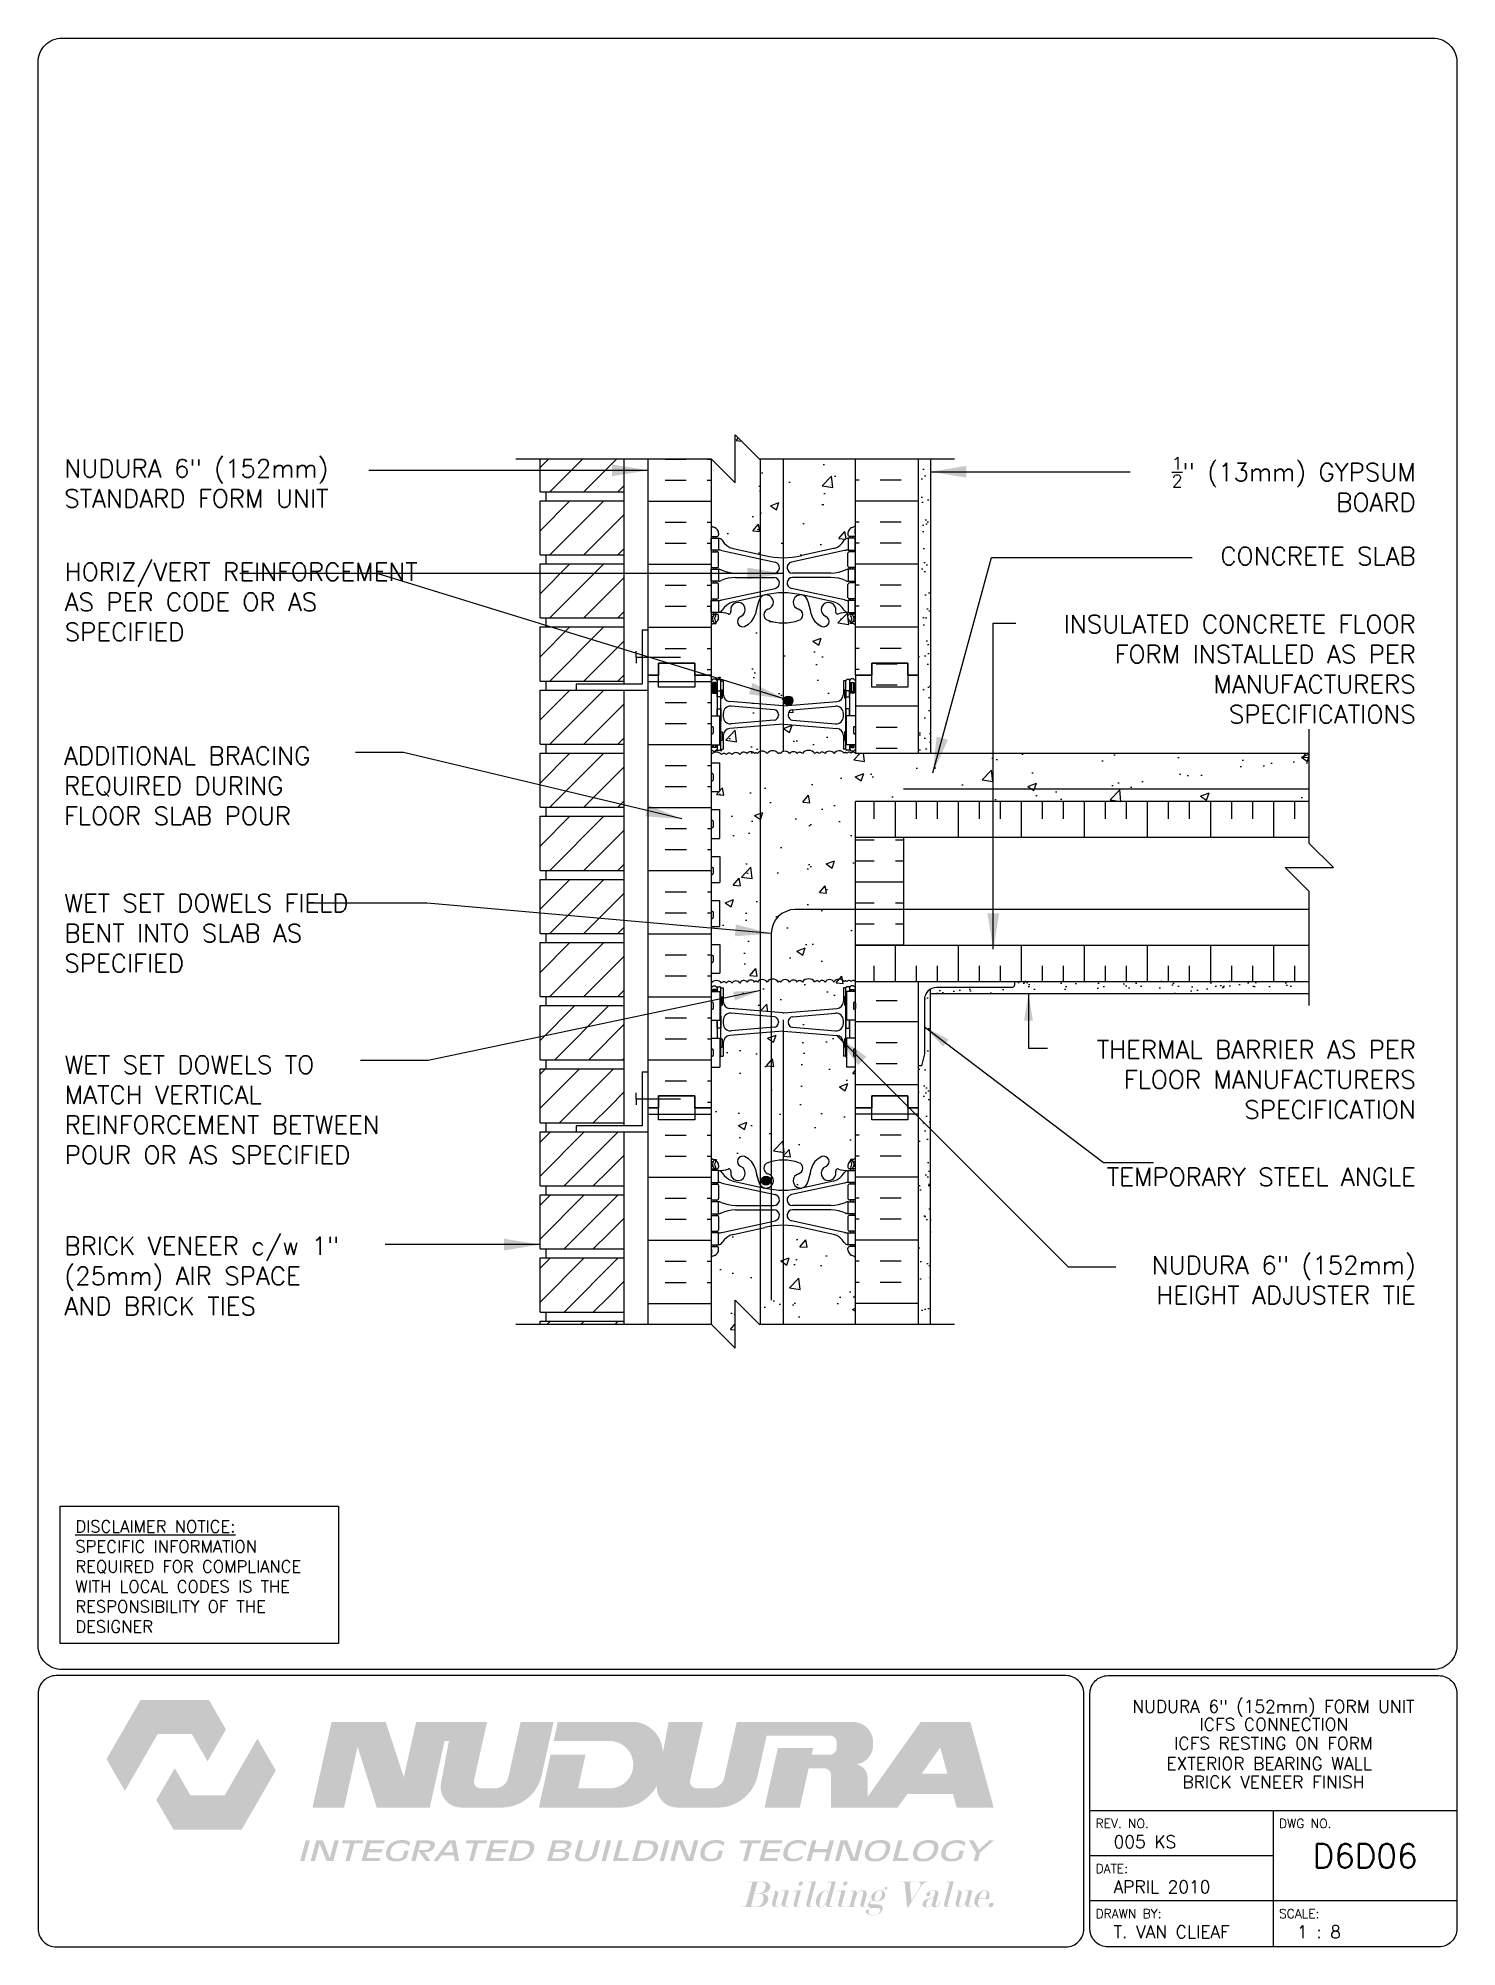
# Paper-space layout 'D6D06' of a CAD drawing. Header units: inches. Extents: x 0.42 to 7.8, y 0.49 to 10.41.
# The model-space entities are those that its viewports show. They can reach past a viewport. Long polylines and large blocks are cut down to what shows.
import ezdxf
from ezdxf.enums import TextEntityAlignment as Align

# ---------------------------------------------------------------- set-up
doc = ezdxf.new("R2010")
doc.units = ezdxf.units.IN
doc.header["$LTSCALE"] = 0.5
doc.header["$MEASUREMENT"] = 0
doc.linetypes.add('DASHED2', pattern=[0.375, 0.25, -0.125])
for name, color, linetype in [('HATCH', 12, 'Continuous'), ('line25', 2, 'Continuous'), ('LINE3', 3, 'Continuous'), ('LINE50', 5, 'Continuous'), ('LINE9', 9, 'Continuous'), ('LOGO', 7, 'Continuous'), ('TBK_LINE65', 3, 'Continuous'), ('TBK_TEXT', 4, 'Continuous'), ('TEXT', 4, 'Continuous'), ('Web_Edge', 9, 'Continuous')]:
    doc.layers.add(name, color=color, linetype=linetype)
doc.styles.add('DIM', font='romans.shx', dxfattribs={"width": 0.7})
doc.styles.add('ROMANS', font='romans.shx', dxfattribs={"height": 0.75})
doc.styles.get("Standard").update_dxf_attribs({"font": 'romans.shx', "height": 0.75})
doc.linetypes.add('STEEL', pattern='A,0.5,-0.2,["X",Standard,S=0.1,R=0,X=-0.1,Y=-0.05],-0.1', length=0.8)
doc.dimstyles.new('ext_12', dxfattribs={"dimscale": 12, "dimtxt": 0.09375, "dimasz": 0.09375, "dimexe": 0.09375, "dimexo": 0.0625, "dimgap": 0.0625, "dimtad": 1, "dimdec": 1, "dimzin": 2, "dimdsep": 46, "dimlunit": 4, "dimtxsty": 'DIM', "dimcen": 0.09, "dimdle": 0.09375, "dimclrt": 4, "dimadec": 0, "dimazin": 0, "dimtfac": 1, "dimtdec": 1, "dimtmove": 2, "dimatfit": 3, "dimfxl": 1, "dimfrac": 2, "dimtolj": 1, "dimtzin": 0, "dimarcsym": 0})
doc.dimstyles.new('ext_8', dxfattribs={"dimscale": 8, "dimtxt": 0.09375, "dimasz": 0.09375, "dimexe": 0.09375, "dimexo": 0.0625, "dimgap": 0.0625, "dimtad": 1, "dimdec": 1, "dimzin": 3, "dimdsep": 46, "dimlunit": 4, "dimtxsty": 'DIM', "dimcen": 0.09, "dimdle": 0.09375, "dimclrt": 4, "dimadec": 0, "dimazin": 0, "dimtfac": 1, "dimtdec": 1, "dimtmove": 2, "dimatfit": 3, "dimfxl": 1, "dimfrac": 2, "dimtolj": 1, "dimtzin": 0, "dimarcsym": 0})
pattern_1 = [(37.5, (3.1644, 1.582), (-0.0314967, 0.963412), [0, -0.76, 0, -0.85, 0, -0.8125]), (7.5, (3.1644, 1.582), (0.8848884, 1.411073), [0, -0.41, 0, -0.685, 0, -0.2625]), (327.5, (2.5494, 1.582), (1.557071, 0.0028295), [0, -0.25, 0, -0.9, 0, -1.175]), (317.5, (2.5494, 1.582), (1.503063, 0.438838), [0, -0.125, 0, -0.59, 0, -0.675])]

psp = doc.layouts.new('D6D06')

# ---------------------------------------------------------------- texts
at = {"layer": 'TBK_TEXT', "color": 7, "style": 'ROMANS'}
for s, p in [('REV. NO.', (5.9215, 1.107)), ('DWG NO.', (6.876, 1.107)), ('DATE:', (5.9215, 0.8726)), ('DRAWN BY:', (5.9215, 0.6382)), ('SCALE:', (6.876, 0.6382))]:
    psp.add_text(s, height=0.04688, dxfattribs=at).set_placement(p)
at = {"layer": 'TEXT', "insert": (0.6134, 2.7065), "char_height": 0.0625, "width": 1.41371, "attachment_point": 1, "style": 'ROMANS'}
psp.add_mtext('{\\Fromans.shx|c1;\\LDISCLAIMER NOTICE:\\l\\PSPECIFIC INFORMATION REQUIRED FOR COMPLIANCE WITH LOCAL CODES IS THE RESPONSIBILITY OF THE DESIGNER}', dxfattribs=at)

msp = doc.modelspace()

# ---------------------------------------------------------------- texts
at = {"layer": 'TEXT', "char_height": 0.75, "style": 'ROMANS'}
for s, insert, width, attachment_point in [('NUDURA 6" (152mm) STANDARD FORM UNIT', (165.373, 155.217), 13.9131, 4), ('\\A1; {\\H0.7x;\\S1/2;}" (13mm) GYPSUM BOARD', (221.624, 155.186), 12.17415, 6), ('\\A1;CONCRETE SLAB', (221.624, 152.195), 12.17415, 6), ('HORIZ/VERT REINFORCEMENT AS PER CODE OR AS SPECIFIED', (165.389, 150.289), 16.22436, 4), ('INSULATED CONCRETE FLOOR FORM INSTALLED AS PER MANUFACTURERS SPECIFICATIONS', (221.624, 147.489), 17.62644, 6), ('ADDITIONAL BRACING REQUIRED DURING FLOOR SLAB POUR', (165.359, 142.638), 12.17415, 4), ('WET SET DOWELS FIELD BENT INTO SLAB AS SPECIFIED', (165.375, 136.508), 13.18701, 4), ('THERMAL BARRIER AS PER FLOOR MANUFACTURERS SPECIFICATION', (221.624, 130.417), 17.24655, 6), ('\\A1;WET SET DOWELS TO MATCH VERTICAL REINFORCEMENT BETWEEN POUR OR AS SPECIFIED', (165.387, 129.16), 14.54505, 4), ('TEMPORARY STEEL ANGLE', (221.624, 126.37), 14.14028, 6), ('BRICK VENEER c/w 1" (25mm) AIR SPACE AND BRICK TIES', (165.375, 122.247), 13.18701, 4), ('NUDURA 6" (152mm) HEIGHT ADJUSTER TIE', (221.624, 122.074), 12.71568, 6)]:
    msp.add_mtext(s, dxfattribs=dict(at, insert=insert, width=width, attachment_point=attachment_point))

# ---------------------------------------------------------------- blocks, each defined once
blk = doc.blocks.new('TITLEBLOCK-Tag')
at = {"style": 'ROMANS'}
for tag, height, p in [('TITLE_LINE_1', 0.065, (0.927, -0.1328)), ('TITLE_LINE_2', 0.065, (0.9294, -0.2258)), ('CENTRE-LINE-3', 0.065, (0.927, -0.3246)), ('TITLE_LINE_4', 0.065, (0.927, -0.4299)), ('TITLE_LINE_5', 0.065, (0.927, -0.526)), ('DWG', 0.125, (1.4043, -0.9102))]:
    blk.add_attdef(tag, text='', height=height, dxfattribs=at).set_placement(p, align=Align.MIDDLE_CENTER)
for tag, p in [('LATEST_REVISION', (0.0954, -0.8366)), ('REVISION_DATE', (0.0954, -1.071)), ('DRAWN_BY', (0.0954, -1.3053)), ('SCALE', (1.0499, -1.3053))]:
    blk.add_attdef(tag, text='', height=0.065, dxfattribs=at).set_placement(p, align=Align.MIDDLE_LEFT)

# ---------------------------------------------------------------- hatches: boundary and pattern name
at = {"layer": 'HATCH'}
h = msp.add_hatch(dxfattribs=at)
h.set_pattern_fill('AR-CONC', color=256, scale=0.5)
h.set_pattern_definition([(50, (0, 0), (3.5863, -0.31376), [0.375, -4.125]), (355, (0, 0), (-0.693757, 3.76096), [0.3, -3.3]), (100.4514, (0.299, -0.026), (2.892544, 3.4472), [0.3187, -3.50571]), (46.1842, (0, 1), (5.33621, -0.8276), [0.5625, -6.1875]), (96.6356, (0.4447, 0.931), (4.67331, 4.87059), [0.47805, -5.25857]), (351.1842, (0, 1), (4.67331, 4.87059), [0.45, -4.95]), (21, (0.5, 0.75), (2.984535, -2.013094), [0.375, -4.125]), (326, (0.5, 0.75), (1.216577, 3.62575), [0.3, -3.3]), (71.4514, (0.7487, 0.5822), (4.20111, 1.612656), [0.3187, -3.50571]), (37.5, (0, 0), (0.060799, 1.664469), [0, -3.26, 0, -3.35, 0, -3.3125]), (7.5, (0, 0), (1.315348, 1.972059), [0, -1.91, 0, -3.185, 0, -1.2625]), (327.5, (-1.115, 0), (2.669112, -0.1127744), [0, -1.25, 0, -3.9, 0, -5.175]), (317.5, (-1.615, 0), (2.91593, 0.500525), [0, -1.625, 0, -2.59, 0, -3.675])])
h.paths.add_polyline_path([(198.297, 140.492), (198.297, 141.992), (217.193, 141.992), (217.193, 143.992), (198.297, 143.992), (198.297, 143.992, 0.494469), (198.122, 143.992, 0.520567), (197.947, 143.992, 0.520567), (197.829, 143.992, 0.520567), (197.41, 143.976, 0.520567), (197.034, 143.976, 0.520567), (196.797, 143.976, 0.520567), (196.607, 143.976, 0.520567), (196.095, 143.976, 0.520567), (195.872, 143.976, 0.520567), (195.561, 143.976, 0.520567), (195.185, 143.976, 0.520567), (195.083, 143.976, 0.520567), (194.622, 143.976, 0.520567), (194.222, 143.976, 0.520567), (194.097, 143.976, 0.520567), (193.79, 143.976, 0.520567), (193.489, 143.934, 0.520567), (193.159, 143.934, 0.520567), (192.927, 143.934, 0.520567), (192.723, 143.934, 0.490353), (192.297, 143.934), (192.297, 143.597), (192.662, 143.597), (192.662, 142.397), (192.297, 142.397), (192.297, 141.647), (192.662, 141.647), (192.662, 140.447), (192.297, 140.447), (192.297, 139.697), (192.662, 139.697), (192.662, 138.617), (192.297, 138.617), (192.297, 137.867), (192.662, 137.867), (192.662, 136.787), (192.297, 136.787), (192.297, 136.037), (192.662, 136.037), (192.662, 134.837), (192.297, 134.837), (192.297, 134.434, -0.490353), (192.723, 134.434, -0.520567), (192.927, 134.434, -0.520567), (193.159, 134.434, -0.520567), (193.489, 134.434, -0.520567), (193.79, 134.476, -0.520567), (194.097, 134.476, -0.520567), (194.222, 134.476, -0.520567), (194.622, 134.476, -0.520567), (195.083, 134.476, -0.520567), (195.185, 134.476, -0.520567), (195.561, 134.476, -0.520567), (195.872, 134.476, -0.520567), (196.095, 134.476, -0.520567), (196.607, 134.476, -0.520567), (196.797, 134.476, -0.520567), (197.034, 134.476, -0.520567), (197.41, 134.476, -0.520567), (197.829, 134.492, -0.520567), (197.947, 134.492, -0.520567), (198.122, 134.492, -0.49787), (198.297, 134.492), (198.297, 135.992)])
h.paths.add_polyline_path([(197.797, 144.725, 0.390098), (197.522, 145.024), (195.314, 145.208, 0.041604), (195.28, 145.208), (193.072, 145.024, 0.390098), (192.797, 144.725), (192.797, 144.164), (192.697, 144.164, -0.414214), (192.647, 144.114), (192.497, 144.114), (192.467, 144.084), (192.377, 144.084), (192.297, 144.164), (192.297, 143.934, -0.490353), (192.723, 143.934, -0.520567), (192.927, 143.934, -0.520567), (193.159, 143.934, -0.520567), (193.489, 143.934, -0.520567), (193.79, 143.976, -0.520567), (194.097, 143.976, -0.520567), (194.222, 143.976, -0.520567), (194.622, 143.976, -0.520567), (195.083, 143.976, -0.520567), (195.185, 143.976, -0.520567), (195.561, 143.976, -0.520567), (195.872, 143.976, -0.520567), (196.095, 143.976, -0.520567), (196.607, 143.976, -0.520567), (196.797, 143.976, -0.520567), (197.034, 143.976, -0.520567), (197.41, 143.976, -0.520567), (197.829, 143.992, -0.520567), (197.947, 143.992, -0.520567), (198.122, 143.992, -0.494469), (198.297, 143.992), (198.297, 144.164), (198.217, 144.084), (198.127, 144.084), (198.097, 144.114), (197.947, 144.114, -0.414214), (197.897, 144.164), (197.797, 144.164)])
h.paths.add_polyline_path([(198.297, 149.331, 0.064398), (198.187, 149.397), (198.097, 149.397), (198.097, 149.439, -0.249069), (197.987, 149.646), (197.987, 149.713, -0.414214), (198.05, 149.776), (198.097, 149.776), (198.097, 149.846), (197.992, 149.846, 0.10046), (197.598, 149.788, -0.601435), (197.479, 149.893, 2.182095), (197.069, 149.68, -1), (196.905, 149.272, -0.24438), (196.457, 149.793, 0.053157), (196.291, 150.407, 1.553132), (195.933, 149.982, -0.735593), (195.946, 149.524, -0.082755), (195.297, 149.416, -0.082755), (194.649, 149.524, -0.735593), (194.661, 149.982, 1.553132), (194.303, 150.407, 0.053157), (194.137, 149.793, -0.24438), (193.689, 149.272, -1), (193.525, 149.68, 2.182095), (193.115, 149.893, -0.601435), (192.996, 149.788, 0.10046), (192.602, 149.846), (192.497, 149.846), (192.497, 149.776), (192.545, 149.776, -0.414214), (192.607, 149.713), (192.607, 149.646, -0.249069), (192.497, 149.439), (192.497, 149.397), (192.407, 149.397, 0.064398), (192.297, 149.331), (192.297, 147.242), (192.297, 147.004), (192.377, 147.084), (192.467, 147.084), (192.497, 147.054), (192.647, 147.054, -0.414214), (192.697, 147.004), (192.797, 147.004), (192.797, 146.444, 0.390098), (193.072, 146.145), (195.281, 145.961, 0.041477), (195.314, 145.961), (197.522, 146.145, 0.390098), (197.797, 146.444), (197.797, 147.004), (197.897, 147.004, -0.414214), (197.947, 147.054), (198.097, 147.054), (198.127, 147.084), (198.217, 147.084), (198.297, 147.004), (198.297, 147.242)])
h.paths.add_polyline_path([(198.154, 153.381, 0.082415), (198.297, 153.46), (198.297, 156.242), (194.297, 156.242), (193.297, 157.242), (193.297, 155.242), (192.307, 156.232), (192.297, 156.232), (192.297, 153.46, 0.082415), (192.44, 153.381, -0.317837), (192.607, 153.146), (192.607, 153.078, -0.414214), (192.545, 153.016), (192.497, 153.016), (192.497, 152.946), (192.602, 152.946, -0.188973), (192.758, 152.851, 0.196323), (193.207, 152.505), (194.529, 152.214, 0.057795), (195.297, 152.125, 0.057795), (196.065, 152.214), (197.387, 152.505, 0.196323), (197.836, 152.851, -0.188973), (197.992, 152.946), (198.097, 152.946), (198.097, 153.016), (198.05, 153.016, -0.414214), (197.987, 153.078), (197.987, 153.146, -0.317837)])
h.paths.add_polyline_path([(194.914, 145.801), (193.122, 145.95, 0.438748), (192.797, 145.651), (192.797, 145.517, 0.438748), (193.122, 145.218), (194.914, 145.368, 0.4157), (195.096, 145.584, 0.4157)])
h.paths.add_polyline_path([(197.797, 145.517), (197.797, 145.651, 0.438748), (197.472, 145.95), (195.681, 145.801, 0.4157), (195.498, 145.584, 0.4157), (195.681, 145.368), (197.472, 145.218, 0.438748)])
h.paths.add_polyline_path([(197.797, 134.231), (197.897, 134.231, -0.414214), (197.947, 134.281), (198.097, 134.281), (198.127, 134.311), (198.217, 134.311), (198.297, 134.231), (198.297, 134.492, 0.49787), (198.122, 134.492, 0.520567), (197.947, 134.492, 0.520567), (197.829, 134.492, 0.520567), (197.41, 134.476, 0.520567), (197.034, 134.476, 0.520567), (196.797, 134.476, 0.520567), (196.607, 134.476, 0.520567), (196.095, 134.476, 0.520567), (195.872, 134.476, 0.520567), (195.561, 134.476, 0.520567), (195.185, 134.476, 0.520567), (195.083, 134.476, 0.520567), (194.622, 134.476, 0.520567), (194.222, 134.476, 0.520567), (194.097, 134.476, 0.520567), (193.79, 134.476, 0.520567), (193.489, 134.434, 0.520567), (193.159, 134.434, 0.520567), (192.927, 134.434, 0.520567), (192.723, 134.434, 0.490353), (192.297, 134.434), (192.297, 134.231), (192.377, 134.311), (192.467, 134.311), (192.497, 134.281), (192.647, 134.281, -0.414214), (192.697, 134.231), (192.797, 134.231), (192.797, 133.67, 0.390098), (193.072, 133.371), (195.281, 133.188, 0.04154), (195.314, 133.188), (197.522, 133.371, 0.390098), (197.797, 133.67)])
h.paths.add_polyline_path([(198.297, 130.937), (197.932, 130.937), (197.932, 131.344, -0.327813), (197.897, 131.391), (197.797, 131.391), (197.797, 131.952, 0.390098), (197.522, 132.251), (195.314, 132.435, 0.04154), (195.281, 132.435), (193.072, 132.251, 0.390098), (192.797, 131.952), (192.797, 131.391), (192.697, 131.391, -0.327813), (192.662, 131.344), (192.662, 130.937), (192.297, 130.937), (192.297, 129.242), (192.297, 127.153, 0.064398), (192.407, 127.087), (192.497, 127.087), (192.497, 127.045, -0.249069), (192.607, 126.838), (192.607, 126.77, -0.414214), (192.545, 126.708), (192.497, 126.708), (192.497, 126.638), (192.602, 126.638, 0.10046), (192.996, 126.695, -0.601435), (193.115, 126.59, 2.182095), (193.525, 126.803, -1), (193.689, 127.212, -0.24438), (194.137, 126.691, 0.053157), (194.303, 126.077, 1.553132), (194.661, 126.501, -0.735593), (194.649, 126.959, -0.082755), (195.297, 127.067, -0.082755), (195.946, 126.959, -0.735593), (195.933, 126.501, 1.553132), (196.291, 126.077, 0.053157), (196.457, 126.691, -0.24438), (196.905, 127.212, -1), (197.069, 126.803, 2.182095), (197.479, 126.59, -0.601435), (197.598, 126.695, 0.10046), (197.992, 126.638), (198.097, 126.638), (198.097, 126.708), (198.05, 126.708, -0.414214), (197.987, 126.77), (197.987, 126.838, -0.249069), (198.097, 127.045), (198.097, 127.087), (198.187, 127.087, 0.064398), (198.297, 127.153), (198.297, 129.242)])
h.paths.add_polyline_path([(194.914, 133.028), (193.122, 133.177, 0.438748), (192.797, 132.878), (192.797, 132.744, 0.438748), (193.122, 132.445), (194.914, 132.594, 0.4157), (195.096, 132.811, 0.4157)])
h.paths.add_polyline_path([(197.797, 132.878, 0.438748), (197.472, 133.177), (195.681, 133.028, 0.4157), (195.498, 132.811, 0.4157), (195.681, 132.594), (197.472, 132.445, 0.438748), (197.797, 132.744)])
h.paths.add_polyline_path([(198.297, 123.023, 0.082415), (198.154, 123.102, -0.317837), (197.987, 123.338), (197.987, 123.405, -0.414214), (198.05, 123.468), (198.097, 123.468), (198.097, 123.538), (197.992, 123.538, -0.188973), (197.836, 123.633, 0.196323), (197.387, 123.979), (196.065, 124.27, 0.057795), (195.297, 124.359, 0.057795), (194.529, 124.27), (193.207, 123.979, 0.196323), (192.758, 123.633, -0.188973), (192.602, 123.538), (192.497, 123.538), (192.497, 123.468), (192.545, 123.468, -0.414214), (192.607, 123.405), (192.607, 123.338, -0.317837), (192.44, 123.102, 0.082415), (192.297, 123.023), (192.297, 120.242), (193.297, 119.242), (193.297, 121.242), (194.297, 120.242), (198.297, 120.242)])
h = msp.add_hatch(dxfattribs=at)
h.set_pattern_fill('AR-SAND', color=256, scale=0.5, style=0)
h.set_pattern_definition(pattern_1)
h.paths.add_polyline_path([(200.922, 143.992), (201.422, 143.992), (201.422, 156.242), (200.922, 156.242), (200.922, 147.242)])
h = msp.add_hatch(dxfattribs=at)
h.set_pattern_fill('INSUL', color=256, scale=7, style=0)
h.set_pattern_definition([(0, (-2733.8644, -267.7677), (0, 2.625), []), (0, (-2733.8644, -266.8927), (0, 2.625), [0.875, -0.875]), (0, (-2733.8644, -266.0177), (0, 2.625), [0.875, -0.875])])
h.paths.add_polyline_path([(189.672, 129.242), (190.11, 129.242), (190.11, 129.742), (191.61, 129.742), (191.61, 129.242), (192.297, 129.242), (192.297, 147.242), (191.61, 147.242), (191.61, 147.742), (190.11, 147.742), (190.11, 147.242), (189.672, 147.242)])
h = msp.add_hatch(dxfattribs=at)
h.set_pattern_fill('INSUL', color=256, scale=7, style=0)
h.set_pattern_definition([(0, (3.1644, 1.582), (0, 2.625), []), (0, (3.1644, 2.457), (0, 2.625), [0.875, -0.875]), (0, (3.1644, 3.332), (0, 2.625), [0.875, -0.875])])
h.paths.add_polyline_path([(200.922, 147.242), (200.485, 147.242), (200.485, 147.742), (198.985, 147.742), (198.985, 147.242), (198.297, 147.242), (198.297, 143.992), (200.922, 143.992)])
h.paths.add_polyline_path([(200.922, 134.492), (198.297, 134.492), (198.297, 129.242), (198.985, 129.242), (198.985, 129.742), (200.485, 129.742), (200.485, 129.242), (200.922, 129.242)])
h = msp.add_hatch(dxfattribs=at)
h.set_pattern_fill('INSUL', color=256, scale=7, angle=90, style=0)
h.set_pattern_definition([(90, (0.4602, 4.7657), (-2.625, 2e-16), []), (90, (-0.4148, 4.7657), (-2.625, 2e-16), [0.875, -0.875]), (90, (-1.2898, 4.7657), (-2.625, 2e-16), [0.875, -0.875])])
h.paths.add_polyline_path([(217.193, 141.992), (198.297, 141.992), (198.297, 140.492), (217.193, 140.492)])
h.paths.add_polyline_path([(217.193, 134.492), (217.193, 135.992), (198.297, 135.992), (198.297, 134.492)])
h = msp.add_hatch(dxfattribs=at)
h.set_pattern_fill('INSUL', color=256, scale=7)
h.set_pattern_definition([(0, (0.4602, 4.7657), (0, 2.625), []), (0, (0.4602, 5.6407), (0, 2.625), [0.875, -0.875]), (0, (0.4602, 6.5157), (0, 2.625), [0.875, -0.875])])
h.paths.add_polyline_path([(200.297, 137.492), (198.297, 137.492), (198.297, 135.992), (200.297, 135.992)])
h.paths.add_polyline_path([(200.297, 140.492), (198.297, 140.492), (198.297, 137.492), (200.297, 137.492)])
h = msp.add_hatch(dxfattribs=at)
h.set_pattern_fill('AR-SAND', color=256, scale=0.5, style=0)
h.paths.add_polyline_path([(217.193, 133.992), (217.193, 134.492), (204.922, 134.492), (204.922, 134.367, -0.414214), (204.797, 134.242), (201.672, 134.242, 0.131652), (201.422, 134.175), (201.422, 133.992)])
h = msp.add_hatch(dxfattribs=at)
h.set_pattern_fill('AR-SAND', color=256, scale=0.5, style=0)
h.set_pattern_definition(pattern_1)
h.paths.add_polyline_path([(201.422, 134.175, 0.267949), (201.172, 133.742), (201.172, 131.492), (201.047, 130.992), (200.922, 130.992), (200.922, 129.242), (200.922, 120.242), (201.422, 120.242)])
h = msp.add_hatch(dxfattribs=at)
h.set_pattern_fill('AR-CONC', color=256, scale=0.5, style=0)
h.paths.add_polyline_path([(194.797, 133.038), (193.122, 133.177, 0.438748), (192.797, 132.878), (192.797, 132.744, 0.438748), (193.122, 132.445), (194.797, 132.585)])
h = msp.add_hatch(dxfattribs=at)
h.set_pattern_fill('AR-CONC', color=256, scale=0.5, style=0)
h.paths.add_polyline_path([(195.681, 133.028, 0.390098), (195.497, 132.829), (195.497, 132.794, 0.390098), (195.681, 132.594), (197.472, 132.445, 0.438748), (197.797, 132.744), (197.797, 132.878, 0.438748), (197.472, 133.177)])
at = {"layer": 'LINE3'}
for points in [[(195.696, 146.186, 1), (195.321, 146.186, 1)], [(194.766, 126.208, 1), (194.391, 126.208, 1)]]:
    msp.add_hatch(color=256, dxfattribs=at).paths.add_polyline_path(points)

# ---------------------------------------------------------------- linework, layer by layer
at = {"layer": 'HATCH'}
for p, q in [((185.172, 155.876), (185.538, 156.242)), ((185.58, 154.87), (186.952, 156.242)), ((186.994, 154.87), (188.366, 156.242)), ((190.386, 156.232), (191.261, 156.232)), ((192.136, 156.232), (192.297, 156.232)), ((198.459, 156.232), (198.297, 156.232)), ((200.209, 156.232), (199.334, 156.232)), ((188.409, 154.87), (188.672, 155.134)), ((190.386, 155.357), (191.261, 155.357)), ((192.136, 155.357), (192.297, 155.357)), ((198.459, 155.357), (198.297, 155.357)), ((200.209, 155.357), (199.334, 155.357)), ((185.172, 153.251), (186.416, 154.495)), ((185.58, 152.245), (187.83, 154.495)), ((189.672, 154.482), (192.297, 154.482)), ((200.922, 154.482), (198.297, 154.482)), ((186.994, 152.245), (188.672, 153.923)), ((190.386, 153.607), (191.261, 153.607)), ((192.136, 153.607), (192.297, 153.607)), ((198.459, 153.607), (198.297, 153.607)), ((200.209, 153.607), (199.334, 153.607)), ((188.409, 152.245), (188.672, 152.509)), ((190.386, 152.732), (191.261, 152.732)), ((192.136, 152.732), (192.297, 152.732)), ((198.459, 152.732), (198.297, 152.732)), ((200.209, 152.732), (199.334, 152.732)), ((185.172, 150.626), (186.416, 151.87)), ((185.58, 149.62), (187.83, 151.87)), ((189.672, 151.857), (192.297, 151.857)), ((200.922, 151.857), (198.297, 151.857)), ((186.994, 149.62), (188.672, 151.298)), ((190.386, 150.982), (191.261, 150.982)), ((192.136, 150.982), (192.297, 150.982)), ((198.459, 150.982), (198.297, 150.982)), ((200.209, 150.982), (199.334, 150.982)), ((190.386, 150.107), (191.261, 150.107)), ((192.136, 150.107), (192.297, 150.107)), ((198.459, 150.107), (198.297, 150.107)), ((200.209, 150.107), (199.334, 150.107)), ((188.409, 149.62), (188.672, 149.884)), ((185.172, 148.001), (186.416, 149.245)), ((185.58, 146.995), (187.83, 149.245)), ((186.994, 146.995), (188.672, 148.673)), ((189.672, 149.232), (192.297, 149.232)), ((200.922, 149.232), (198.297, 149.232)), ((190.386, 148.357), (191.261, 148.357)), ((192.136, 148.357), (192.297, 148.357)), ((198.459, 148.357), (198.297, 148.357)), ((200.209, 148.357), (199.334, 148.357)), ((188.409, 146.995), (188.672, 147.259)), ((192.136, 147.482), (192.297, 147.482)), ((198.459, 147.482), (198.297, 147.482)), ((185.172, 145.376), (186.416, 146.62)), ((185.58, 144.37), (187.83, 146.62)), ((186.994, 144.37), (188.672, 146.048)), ((188.409, 144.37), (188.672, 144.634)), ((185.172, 142.751), (186.416, 143.995)), ((185.58, 141.745), (187.83, 143.995)), ((186.994, 141.745), (188.672, 143.423)), ((185.172, 140.126), (186.416, 141.37)), ((185.58, 139.12), (187.83, 141.37)), ((188.409, 141.745), (188.672, 142.009)), ((186.994, 139.12), (188.672, 140.798)), ((217.193, 140.492), (198.297, 140.492)), ((188.409, 139.12), (188.672, 139.384)), ((217.66, 139.553), (217.66, 139.553)), ((185.172, 137.501), (186.416, 138.745)), ((185.58, 136.495), (187.83, 138.745)), ((186.994, 136.495), (188.672, 138.173)), ((188.409, 136.495), (188.672, 136.759)), ((185.172, 134.876), (186.416, 136.12)), ((185.58, 133.87), (187.83, 136.12)), ((217.193, 135.992), (198.297, 135.992)), ((186.994, 133.87), (188.672, 135.548)), ((205.371, 134.492), (205.397, 134.518)), ((211.028, 134.492), (211.054, 134.518)), ((213.856, 134.492), (213.882, 134.518)), ((185.172, 133.462), (185.205, 133.495)), ((185.172, 132.048), (186.619, 133.495)), ((185.784, 131.245), (188.034, 133.495)), ((188.409, 133.87), (188.672, 134.134)), ((187.198, 131.245), (188.672, 132.719)), ((188.612, 131.245), (188.672, 131.305)), ((185.172, 130.643), (185.399, 130.87)), ((185.202, 129.259), (186.813, 130.87)), ((186.616, 129.259), (188.227, 130.87)), ((188.03, 129.259), (188.672, 129.901)), ((185.172, 129.229), (185.202, 129.259)), ((185.977, 128.62), (186.616, 129.259)), ((187.391, 128.62), (188.03, 129.259)), ((189.672, 128.982), (192.297, 128.982)), ((200.922, 128.982), (198.297, 128.982)), ((185.172, 126.401), (187.016, 128.245)), ((185.172, 127.815), (185.602, 128.245)), ((186.181, 125.995), (188.431, 128.245)), ((190.386, 128.107), (191.261, 128.107)), ((192.136, 128.107), (192.297, 128.107)), ((198.459, 128.107), (198.297, 128.107)), ((200.209, 128.107), (199.334, 128.107)), ((188.03, 126.634), (188.672, 127.276)), ((190.386, 127.232), (191.261, 127.232)), ((192.136, 127.232), (192.297, 127.232)), ((198.459, 127.232), (198.297, 127.232)), ((200.209, 127.232), (199.334, 127.232)), ((187.391, 125.995), (188.03, 126.634)), ((189.672, 126.357), (192.297, 126.357)), ((200.922, 126.357), (198.297, 126.357)), ((185.172, 123.776), (187.016, 125.62)), ((185.172, 125.19), (185.602, 125.62)), ((186.181, 123.37), (188.431, 125.62)), ((190.386, 125.482), (191.261, 125.482)), ((192.136, 125.482), (192.297, 125.482)), ((198.459, 125.482), (198.297, 125.482)), ((200.209, 125.482), (199.334, 125.482)), ((187.391, 123.37), (188.03, 124.009)), ((188.03, 124.009), (188.672, 124.651)), ((190.386, 124.607), (191.261, 124.607)), ((192.136, 124.607), (192.297, 124.607)), ((198.459, 124.607), (198.297, 124.607)), ((200.209, 124.607), (199.334, 124.607)), ((189.672, 123.732), (192.297, 123.732)), ((200.922, 123.732), (198.297, 123.732)), ((185.172, 121.151), (187.016, 122.995)), ((185.172, 122.565), (185.602, 122.995)), ((186.181, 120.745), (188.431, 122.995)), ((190.386, 122.857), (191.261, 122.857)), ((192.136, 122.857), (192.297, 122.857)), ((194.81, 122.288), (194.81, 122.288)), ((198.459, 122.857), (198.297, 122.857)), ((200.209, 122.857), (199.334, 122.857)), ((188.03, 121.384), (188.672, 122.026)), ((190.386, 121.982), (191.261, 121.982)), ((192.136, 121.982), (192.297, 121.982)), ((198.459, 121.982), (198.297, 121.982)), ((200.209, 121.982), (199.334, 121.982)), ((187.391, 120.745), (188.03, 121.384)), ((189.672, 121.107), (192.297, 121.107)), ((200.922, 121.107), (198.297, 121.107)), ((185.474, 120.242), (185.602, 120.37)), ((186.888, 120.242), (187.016, 120.37)), ((188.302, 120.242), (188.431, 120.37))]:
    msp.add_line(p, q, dxfattribs=at)
for points in [[(198.297, 143.992, 0.494469), (198.122, 143.992, 0.520567), (197.947, 143.992, 0.520567), (197.829, 143.992, 0.520567), (197.41, 143.976, 0.520567), (197.034, 143.976, 0.520567), (196.797, 143.976, 0.520567), (196.607, 143.976, 0.520567), (196.095, 143.976, 0.520567), (195.872, 143.976, 0.520567), (195.561, 143.976, 0.520567), (195.185, 143.976, 0.520567), (195.083, 143.976, 0.520567), (194.622, 143.976, 0.520567), (194.222, 143.976, 0.520567), (194.097, 143.976, 0.520567), (193.79, 143.976, 0.520567), (193.489, 143.934, 0.520567), (193.159, 143.934, 0.520567), (192.927, 143.934, 0.520567), (192.723, 143.934, 0.490353), (192.297, 143.934)], [(198.297, 134.492, 0.49787), (198.122, 134.492, 0.520567), (197.947, 134.492, 0.520567), (197.829, 134.492, 0.520567), (197.41, 134.476, 0.520567), (197.034, 134.476, 0.520567), (196.797, 134.476, 0.520567), (196.607, 134.476, 0.520567), (196.095, 134.476, 0.520567), (195.872, 134.476, 0.520567), (195.561, 134.476, 0.520567), (195.185, 134.476, 0.520567), (195.083, 134.476, 0.520567), (194.622, 134.476, 0.520567), (194.222, 134.476, 0.520567), (194.097, 134.476, 0.520567), (193.79, 134.476, 0.520567), (193.489, 134.434, 0.520567), (193.159, 134.434, 0.520567), (192.927, 134.434, 0.520567), (192.723, 134.434, 0.490353), (192.297, 134.434)]]:
    msp.add_lwpolyline(points, format="xyb", dxfattribs=at)
at = {"layer": 'line25'}
for p, q in [((185.172, 154.87), (185.172, 156.242)), ((188.672, 146.87), (188.672, 156.242)), ((192.297, 156.242), (192.297, 147.242)), ((198.297, 147.242), (198.297, 156.242)), ((185.172, 154.87), (188.672, 154.87)), ((185.422, 154.495), (185.422, 154.87)), ((185.172, 154.495), (188.672, 154.495)), ((185.172, 152.245), (185.172, 154.495)), ((185.172, 152.245), (188.672, 152.245)), ((185.172, 151.87), (188.672, 151.87)), ((185.172, 149.62), (185.172, 151.87)), ((185.422, 151.87), (185.422, 152.245)), ((185.172, 149.62), (188.672, 149.62)), ((185.422, 149.245), (185.422, 149.62)), ((185.172, 149.245), (188.672, 149.245)), ((185.172, 146.995), (185.172, 149.245)), ((185.172, 146.995), (188.672, 146.995)), ((185.422, 146.62), (185.422, 146.995)), ((192.297, 147.242), (192.297, 129.242)), ((198.297, 147.242), (198.297, 143.992)), ((185.172, 146.62), (188.672, 146.62)), ((185.172, 144.37), (185.172, 146.62)), ((188.672, 128.495), (188.672, 146.62)), ((192.297, 145.547), (192.662, 145.547)), ((192.662, 144.347), (192.662, 145.547)), ((198.297, 145.547), (197.932, 145.547)), ((197.932, 144.347), (197.932, 145.547)), ((185.172, 144.37), (188.672, 144.37)), ((185.172, 143.995), (188.672, 143.995)), ((185.172, 141.745), (185.172, 143.995)), ((185.422, 143.995), (185.422, 144.37)), ((192.297, 144.347), (192.662, 144.347)), ((198.297, 144.347), (197.932, 144.347)), ((198.297, 143.992), (217.193, 143.992)), ((192.297, 143.597), (192.662, 143.597)), ((192.662, 142.397), (192.662, 143.597)), ((192.297, 142.397), (192.662, 142.397)), ((185.172, 141.745), (188.672, 141.745)), ((185.172, 141.37), (188.672, 141.37)), ((185.172, 139.12), (185.172, 141.37)), ((185.422, 141.37), (185.422, 141.745)), ((192.297, 141.647), (192.662, 141.647)), ((192.662, 140.447), (192.662, 141.647)), ((217.193, 141.992), (198.297, 141.992)), ((198.297, 140.492), (198.297, 141.992)), ((192.297, 140.447), (192.662, 140.447)), ((185.172, 139.12), (188.672, 139.12)), ((185.422, 138.745), (185.422, 139.12)), ((192.297, 139.697), (192.662, 139.697)), ((192.662, 139.697), (192.662, 138.617)), ((185.172, 138.745), (188.672, 138.745)), ((185.172, 136.495), (185.172, 138.745)), ((192.297, 138.617), (192.662, 138.617)), ((192.297, 137.867), (192.662, 137.867)), ((192.662, 136.787), (192.662, 137.867)), ((192.297, 136.787), (192.662, 136.787)), ((185.172, 136.495), (188.672, 136.495)), ((185.172, 136.12), (188.672, 136.12)), ((185.172, 133.87), (185.172, 136.12)), ((185.422, 136.12), (185.422, 136.495)), ((192.297, 136.037), (192.662, 136.037)), ((192.662, 136.037), (192.662, 134.837)), ((198.297, 134.492), (198.297, 135.992)), ((192.297, 134.837), (192.662, 134.837)), ((198.297, 129.242), (198.297, 134.492)), ((198.297, 134.492), (217.193, 134.492)), ((185.172, 133.87), (188.672, 133.87)), ((185.172, 131.245), (185.172, 133.495)), ((185.172, 133.495), (188.672, 133.495)), ((185.422, 133.495), (185.422, 133.87)), ((192.297, 134.087), (192.662, 134.087)), ((192.662, 134.087), (192.662, 132.887)), ((197.932, 134.087), (197.932, 132.887)), ((198.297, 134.087), (197.932, 134.087)), ((192.297, 132.887), (192.662, 132.887)), ((198.297, 132.887), (197.932, 132.887)), ((192.297, 132.137), (192.662, 132.137)), ((192.662, 132.137), (192.662, 130.937)), ((198.297, 132.137), (197.932, 132.137)), ((197.932, 132.137), (197.932, 130.937)), ((185.172, 131.245), (188.672, 131.245)), ((185.422, 130.87), (185.422, 131.245)), ((185.422, 130.87), (185.422, 131.245)), ((185.172, 130.87), (188.672, 130.87)), ((185.172, 128.62), (185.172, 130.87)), ((192.297, 130.937), (192.662, 130.937)), ((198.297, 130.937), (197.932, 130.937)), ((192.297, 129.242), (192.297, 120.242)), ((198.297, 120.242), (198.297, 129.242)), ((185.172, 128.62), (188.672, 128.62)), ((185.172, 128.245), (188.672, 128.245)), ((185.172, 125.995), (185.172, 128.245)), ((185.422, 128.245), (185.422, 128.62)), ((188.672, 120.242), (188.672, 128.245)), ((185.172, 125.995), (188.672, 125.995)), ((185.172, 125.62), (188.672, 125.62)), ((185.172, 123.37), (185.172, 125.62)), ((185.422, 125.62), (185.422, 125.995)), ((185.172, 123.37), (188.672, 123.37)), ((185.422, 122.995), (185.422, 123.37)), ((185.172, 122.995), (188.672, 122.995)), ((185.172, 120.745), (185.172, 122.995)), ((185.172, 120.745), (188.672, 120.745)), ((185.422, 120.37), (185.422, 120.745)), ((185.172, 120.37), (188.672, 120.37)), ((185.172, 120.242), (185.172, 120.37))]:
    msp.add_line(p, q, dxfattribs=at)
at = {"layer": 'LINE3'}
for p, q in [((194.349, 120.242), (194.349, 156.242)), ((195.297, 156.242), (195.297, 144.061)), ((195.297, 132.897), (195.297, 120.242))]:
    msp.add_line(p, q, dxfattribs=at)
at = {"layer": 'LINE3', "linetype": 'STEEL'}
msp.add_line((217.193, 142.492), (200.297, 142.492), dxfattribs=at)
at = {"layer": 'LINE3'}
msp.add_lwpolyline([(217.193, 137.492), (195.797, 137.492, 0.414214), (194.797, 136.492), (194.797, 121.242)], format="xyb", dxfattribs=at)
for centre in [(195.509, 146.186), (194.579, 126.208)]:
    msp.add_circle(centre, 0.188, dxfattribs=at)
at = {"layer": 'LINE50'}
for p, q in [((189.672, 147.242), (189.672, 156.242)), ((200.922, 147.242), (200.922, 156.242)), ((189.672, 129.242), (189.672, 147.242)), ((200.922, 143.992), (200.922, 147.242)), ((200.922, 129.242), (200.922, 134.492)), ((189.672, 120.242), (189.672, 129.242)), ((200.922, 120.242), (200.922, 129.242))]:
    msp.add_line(p, q, dxfattribs=at)
for points in [[(189.672, 147.242), (190.11, 147.242), (190.11, 147.742), (191.61, 147.742), (191.61, 147.242), (192.297, 147.242)], [(192.297, 147.242), (191.61, 147.242), (191.61, 147.742), (190.11, 147.742), (190.11, 147.242), (189.672, 147.242)], [(200.922, 147.242), (200.485, 147.242), (200.485, 147.742), (198.985, 147.742), (198.985, 147.242), (198.297, 147.242)], [(198.297, 147.242), (198.985, 147.242), (198.985, 147.742), (200.485, 147.742), (200.485, 147.242), (200.922, 147.242)], [(192.297, 129.242), (191.61, 129.242), (191.61, 129.742), (190.11, 129.742), (190.11, 129.242), (189.672, 129.242)], [(189.672, 129.242), (190.11, 129.242), (190.11, 129.742), (191.61, 129.742), (191.61, 129.242), (192.297, 129.242)], [(198.297, 129.242), (198.985, 129.242), (198.985, 129.742), (200.485, 129.742), (200.485, 129.242), (200.922, 129.242)], [(200.922, 129.242), (200.485, 129.242), (200.485, 129.742), (198.985, 129.742), (198.985, 129.242), (198.297, 129.242)]]:
    msp.add_lwpolyline(points, dxfattribs=at)
at = {"layer": 'LINE9'}
for p, q in [((201.422, 156.242), (201.422, 143.992)), ((189.422, 149.12), (189.422, 146.87)), ((189.422, 149.12), (189.672, 149.12)), ((189.172, 147.995), (189.172, 148.245)), ((189.172, 147.995), (191.018, 147.995)), ((192.297, 147.004), (192.377, 147.084)), ((192.377, 147.084), (192.467, 147.084)), ((192.547, 147.004), (192.467, 147.084)), ((192.497, 147.054), (192.647, 147.054)), ((192.547, 147.054), (192.647, 147.054)), ((192.547, 147.004), (192.547, 145.547)), ((192.697, 147.004), (192.797, 147.004)), ((192.697, 144.164), (192.697, 147.004)), ((192.697, 146.984), (192.697, 146.984)), ((192.797, 147.004), (192.797, 146.444)), ((197.797, 147.004), (197.797, 146.444)), ((197.897, 147.004), (197.797, 147.004)), ((197.897, 144.164), (197.897, 147.004)), ((197.897, 146.984), (197.897, 146.984)), ((198.047, 147.054), (197.947, 147.054)), ((198.097, 147.054), (197.947, 147.054)), ((198.047, 147.004), (198.127, 147.084)), ((198.047, 147.004), (198.047, 145.547)), ((198.217, 147.084), (198.127, 147.084)), ((198.297, 147.004), (198.217, 147.084)), ((189.422, 146.87), (186.672, 146.87)), ((186.672, 146.87), (186.672, 146.62)), ((186.672, 146.62), (189.672, 146.62)), ((192.697, 146.634), (192.747, 146.634)), ((192.697, 146.284), (192.747, 146.284)), ((192.747, 146.634), (192.747, 146.284)), ((195.281, 145.961), (193.072, 146.145)), ((195.314, 145.961), (197.522, 146.145)), ((197.897, 146.634), (197.847, 146.634)), ((197.847, 146.634), (197.847, 146.284)), ((197.897, 146.284), (197.847, 146.284)), ((192.797, 145.651), (192.797, 145.517)), ((194.914, 145.801), (193.122, 145.95)), ((194.914, 145.368), (193.122, 145.218)), ((195.097, 145.602), (195.097, 145.567)), ((195.497, 145.602), (195.497, 145.567)), ((195.681, 145.801), (197.472, 145.95)), ((195.681, 145.368), (197.472, 145.218)), ((197.797, 145.517), (197.797, 145.651)), ((192.297, 145.057), (192.297, 144.837)), ((192.297, 145.002), (192.297, 145.002)), ((192.297, 144.892), (192.297, 144.892)), ((192.337, 145.097), (192.337, 145.097)), ((192.337, 144.797), (192.337, 144.797)), ((192.377, 145.057), (192.377, 144.837)), ((192.697, 144.884), (192.747, 144.884)), ((192.697, 144.534), (192.747, 144.534)), ((192.747, 144.884), (192.747, 144.534)), ((192.797, 144.725), (192.797, 144.164)), ((195.281, 145.208), (193.072, 145.024)), ((195.314, 145.208), (197.522, 145.024)), ((197.797, 144.725), (197.797, 144.164)), ((197.847, 144.884), (197.847, 144.534)), ((197.897, 144.884), (197.847, 144.884)), ((197.897, 144.534), (197.847, 144.534)), ((198.217, 145.057), (198.217, 144.837)), ((198.217, 145.002), (198.217, 145.002)), ((198.217, 144.892), (198.217, 144.892)), ((198.257, 145.097), (198.257, 145.097)), ((198.257, 144.797), (198.257, 144.797)), ((198.297, 145.057), (198.297, 144.837)), ((192.297, 144.164), (192.377, 144.084)), ((192.377, 144.084), (192.467, 144.084)), ((192.547, 144.164), (192.467, 144.084)), ((192.497, 144.114), (192.647, 144.114)), ((192.547, 144.347), (192.547, 144.164)), ((192.547, 144.114), (192.647, 144.114)), ((192.697, 144.164), (192.797, 144.164)), ((197.897, 144.164), (197.797, 144.164)), ((198.097, 144.114), (197.947, 144.114)), ((198.047, 144.114), (197.947, 144.114)), ((198.047, 144.347), (198.047, 144.164)), ((198.047, 144.164), (198.127, 144.084)), ((198.217, 144.084), (198.127, 144.084)), ((198.297, 144.164), (198.217, 144.084)), ((192.297, 143.107), (192.297, 142.887)), ((192.297, 143.052), (192.297, 143.052)), ((192.297, 142.942), (192.297, 142.942)), ((192.337, 143.147), (192.337, 143.147)), ((192.377, 143.107), (192.377, 142.887)), ((192.337, 142.847), (192.337, 142.847)), ((192.297, 141.157), (192.297, 140.937)), ((192.297, 141.102), (192.297, 141.102)), ((192.297, 140.992), (192.297, 140.992)), ((192.337, 141.197), (192.337, 141.197)), ((192.337, 140.897), (192.337, 140.897)), ((192.377, 141.157), (192.377, 140.937)), ((198.297, 135.992), (198.297, 140.492)), ((200.297, 140.492), (200.297, 135.992)), ((192.297, 139.207), (192.297, 138.987)), ((192.297, 139.152), (192.297, 139.152)), ((192.297, 139.042), (192.297, 139.042)), ((192.337, 139.247), (192.337, 139.247)), ((192.377, 139.207), (192.377, 138.987)), ((192.337, 138.947), (192.337, 138.947)), ((192.297, 137.377), (192.297, 137.157)), ((192.337, 137.417), (192.337, 137.417)), ((192.377, 137.377), (192.377, 137.157)), ((192.297, 137.322), (192.297, 137.322)), ((192.297, 137.212), (192.297, 137.212)), ((192.337, 137.117), (192.337, 137.117)), ((192.297, 135.547), (192.297, 135.327)), ((192.297, 135.492), (192.297, 135.492)), ((192.297, 135.382), (192.297, 135.382)), ((192.337, 135.587), (192.337, 135.587)), ((192.337, 135.287), (192.337, 135.287)), ((192.377, 135.547), (192.377, 135.327)), ((192.297, 134.231), (192.377, 134.311)), ((192.377, 134.311), (192.467, 134.311)), ((192.547, 134.231), (192.467, 134.311)), ((192.497, 134.281), (192.647, 134.281)), ((192.547, 134.281), (192.647, 134.281)), ((192.547, 134.231), (192.547, 134.087)), ((192.697, 134.231), (192.797, 134.231)), ((192.697, 131.391), (192.697, 134.231)), ((192.697, 134.211), (192.697, 134.211)), ((192.797, 134.231), (192.797, 133.67)), ((197.797, 134.231), (197.797, 133.67)), ((197.897, 134.231), (197.797, 134.231)), ((197.897, 131.391), (197.897, 134.231)), ((197.897, 134.211), (197.897, 134.211)), ((198.047, 134.281), (197.947, 134.281)), ((198.097, 134.281), (197.947, 134.281)), ((198.047, 134.231), (198.127, 134.311)), ((198.047, 134.231), (198.047, 134.087)), ((198.217, 134.311), (198.127, 134.311)), ((198.297, 134.231), (198.217, 134.311)), ((192.297, 133.597), (192.297, 133.377)), ((192.297, 133.542), (192.297, 133.542)), ((192.297, 133.432), (192.297, 133.432)), ((192.337, 133.637), (192.337, 133.637)), ((192.377, 133.597), (192.377, 133.377)), ((192.697, 133.861), (192.747, 133.861)), ((192.697, 133.511), (192.747, 133.511)), ((192.747, 133.861), (192.747, 133.511)), ((197.897, 133.861), (197.847, 133.861)), ((197.847, 133.861), (197.847, 133.511)), ((197.897, 133.511), (197.847, 133.511)), ((198.217, 133.597), (198.217, 133.377)), ((198.217, 133.542), (198.217, 133.542)), ((198.217, 133.432), (198.217, 133.432)), ((198.257, 133.637), (198.257, 133.637)), ((198.297, 133.597), (198.297, 133.377)), ((201.422, 120.242), (201.422, 134.175)), ((201.422, 133.992), (217.193, 133.992)), ((192.337, 133.337), (192.337, 133.337)), ((192.547, 132.887), (192.547, 132.137)), ((192.797, 132.878), (192.797, 132.744)), ((195.281, 133.188), (193.072, 133.371)), ((194.914, 133.028), (193.122, 133.177)), ((195.097, 132.829), (195.097, 132.794)), ((195.314, 133.188), (197.522, 133.371)), ((195.497, 132.829), (195.497, 132.794)), ((195.681, 133.028), (197.472, 133.177)), ((197.797, 132.744), (197.797, 132.878)), ((198.047, 132.887), (198.047, 132.137)), ((198.257, 133.337), (198.257, 133.337)), ((192.697, 132.111), (192.747, 132.111)), ((192.747, 132.111), (192.747, 131.761)), ((192.797, 131.952), (192.797, 131.391)), ((195.281, 132.435), (193.072, 132.251)), ((194.914, 132.594), (193.122, 132.445)), ((195.314, 132.435), (197.522, 132.251)), ((195.681, 132.594), (197.472, 132.445)), ((197.797, 131.952), (197.797, 131.391)), ((197.847, 132.111), (197.847, 131.761)), ((197.897, 132.111), (197.847, 132.111)), ((192.297, 131.647), (192.297, 131.427)), ((192.297, 131.592), (192.297, 131.592)), ((192.297, 131.482), (192.297, 131.482)), ((192.337, 131.687), (192.337, 131.687)), ((192.337, 131.387), (192.337, 131.387)), ((192.377, 131.647), (192.377, 131.427)), ((192.697, 131.761), (192.747, 131.761)), ((192.697, 131.391), (192.797, 131.391)), ((197.897, 131.391), (197.797, 131.391)), ((197.897, 131.761), (197.847, 131.761)), ((198.217, 131.647), (198.217, 131.427)), ((198.217, 131.592), (198.217, 131.592)), ((198.217, 131.482), (198.217, 131.482)), ((198.257, 131.687), (198.257, 131.687)), ((198.257, 131.387), (198.257, 131.387)), ((198.297, 131.647), (198.297, 131.427)), ((189.422, 130.745), (189.422, 128.495)), ((189.422, 130.745), (189.672, 130.745)), ((189.172, 129.62), (189.172, 129.87)), ((189.172, 129.62), (191.018, 129.62)), ((189.422, 128.495), (186.672, 128.495)), ((186.672, 128.495), (186.672, 128.245)), ((186.672, 128.245), (189.672, 128.245))]:
    msp.add_line(p, q, dxfattribs=at)
at = {"layer": 'LINE9', "linetype": 'DASHED2'}
for p, q in [((189.172, 147.995), (189.172, 147.745)), ((189.172, 129.62), (189.172, 129.37))]:
    msp.add_line(p, q, dxfattribs=at)
at = {"layer": 'LINE9'}
for points in [[(184.172, 156.242), (192.297, 156.242), (193.297, 155.242), (193.297, 157.242), (194.297, 156.242), (202.422, 156.242)], [(192.547, 145.547), (192.547, 145.834), (192.697, 145.834), (192.697, 145.334), (192.662, 145.334)], [(198.047, 145.547), (198.047, 145.834), (197.897, 145.834), (197.897, 145.334), (197.932, 145.334)], [(192.662, 144.584), (192.697, 144.584), (192.697, 144.834), (192.662, 144.834)], [(197.932, 144.584), (197.897, 144.584), (197.897, 144.834), (197.932, 144.834)], [(217.193, 133.492), (217.193, 138.242), (216.193, 139.242), (218.193, 139.242), (217.193, 140.242), (217.193, 144.992)], [(192.497, 144.347), (192.497, 144.234), (192.347, 144.234), (192.347, 144.347)], [(192.457, 144.347), (192.457, 144.234), (192.387, 144.234), (192.387, 144.347)], [(198.097, 144.347), (198.097, 144.234), (198.247, 144.234), (198.247, 144.347)], [(198.137, 144.347), (198.137, 144.234), (198.207, 144.234), (198.207, 144.347)], [(192.497, 134.087), (192.497, 134.161), (192.347, 134.161), (192.347, 134.087)], [(192.457, 134.087), (192.457, 134.161), (192.387, 134.161), (192.387, 134.087)], [(192.662, 133.811), (192.697, 133.811), (192.697, 133.561), (192.662, 133.561)], [(197.932, 133.811), (197.897, 133.811), (197.897, 133.561), (197.932, 133.561)], [(198.097, 134.087), (198.097, 134.161), (198.247, 134.161), (198.247, 134.087)], [(198.137, 134.087), (198.137, 134.161), (198.207, 134.161), (198.207, 134.087)], [(192.662, 133.061), (192.697, 133.061), (192.697, 132.561), (192.547, 132.561), (192.547, 132.887)], [(197.932, 133.061), (197.897, 133.061), (197.897, 132.561), (198.047, 132.561), (198.047, 132.887)], [(192.662, 131.811), (192.697, 131.811), (192.697, 132.061), (192.662, 132.061)], [(197.932, 131.811), (197.897, 131.811), (197.897, 132.061), (197.932, 132.061)], [(184.172, 120.242), (192.297, 120.242), (193.297, 119.242), (193.297, 121.242), (194.297, 120.242), (202.422, 120.242)]]:
    msp.add_lwpolyline(points, dxfattribs=at)
at = {"layer": 'LINE9', "linetype": 'DASHED2', "ltscale": 0.15}
for points in [[(191.61, 147.242), (191.61, 147.242), (191.61, 146.742), (190.11, 146.742), (190.11, 147.242), (190.11, 147.242)], [(200.485, 147.242), (200.485, 147.242), (200.485, 146.742), (198.985, 146.742), (198.985, 147.242), (198.985, 147.242)], [(191.61, 129.242), (191.61, 129.242), (191.61, 128.742), (190.11, 128.742), (190.11, 129.242), (190.11, 129.242)], [(200.485, 129.242), (200.485, 129.242), (200.485, 128.742), (198.985, 128.742), (198.985, 129.242), (198.985, 129.242)]]:
    msp.add_lwpolyline(points, dxfattribs=at)
at = {"layer": 'LINE9'}
for points in [[(192.347, 146.494), (192.497, 146.494), (192.497, 146.934), (192.347, 146.934)], [(192.387, 146.554), (192.457, 146.554), (192.457, 146.934), (192.387, 146.934)], [(198.247, 146.494), (198.097, 146.494), (198.097, 146.934), (198.247, 146.934)], [(198.207, 146.554), (198.137, 146.554), (198.137, 146.934), (198.207, 146.934)], [(192.697, 146.334), (192.547, 146.334), (192.547, 146.584), (192.697, 146.584)], [(197.897, 146.334), (198.047, 146.334), (198.047, 146.584), (197.897, 146.584)]]:
    msp.add_lwpolyline(points, close=True, dxfattribs=at)
msp.add_lwpolyline([(200.922, 130.992), (200.922, 134.492), (204.922, 134.492), (204.922, 134.367, -0.414214), (204.797, 134.242), (201.672, 134.242, 0.414214), (201.172, 133.742), (201.172, 131.492), (201.047, 130.992)], format="xyb", close=True, dxfattribs=at)
for centre, radius, start, end in [((192.647, 147.004), 0.05, 0, 90), ((197.947, 147.004), 0.05, 90, 180), ((193.097, 146.444), 0.3, 180, 265.24257), ((197.497, 146.444), 0.3, 274.75743, 0), ((193.097, 145.651), 0.3, 85.24257, 180), ((193.097, 145.517), 0.3, 180, 274.75743), ((194.897, 145.602), 0.2, 0, 85.24257), ((194.897, 145.567), 0.2, 274.75743, 0), ((195.297, 146.16), 0.2, 265.24257, 274.75743), ((195.697, 145.602), 0.2, 94.75743, 180), ((195.697, 145.567), 0.2, 180, 265.24257), ((197.497, 145.651), 0.3, 0, 94.75743), ((197.497, 145.517), 0.3, 265.24257, 0), ((192.337, 145.057), 0.04, 90, 180), ((192.337, 144.837), 0.04, 180, 270), ((192.337, 145.057), 0.04, 0, 90), ((192.337, 144.837), 0.04, 270, 0), ((193.097, 144.725), 0.3, 94.75743, 180), ((195.297, 145.009), 0.2, 85.24257, 94.75743), ((197.497, 144.725), 0.3, 0, 85.24257), ((198.257, 145.057), 0.04, 90, 180), ((198.257, 144.837), 0.04, 180, 270), ((198.257, 145.057), 0.04, 0, 90), ((198.257, 144.837), 0.04, 270, 0), ((192.647, 144.164), 0.05, 270, 0), ((197.947, 144.164), 0.05, 180, 270), ((192.337, 143.107), 0.04, 90, 180), ((192.337, 143.107), 0.04, 0, 90), ((192.337, 142.887), 0.04, 180, 270), ((192.337, 142.887), 0.04, 270, 0), ((192.337, 141.157), 0.04, 90, 180), ((192.337, 140.937), 0.04, 180, 270), ((192.337, 141.157), 0.04, 0, 90), ((192.337, 140.937), 0.04, 270, 0), ((192.337, 139.207), 0.04, 90, 180), ((192.337, 138.987), 0.04, 180, 270), ((192.337, 139.207), 0.04, 0, 90), ((192.337, 138.987), 0.04, 270, 0), ((192.337, 137.377), 0.04, 90, 180), ((192.337, 137.377), 0.04, 0, 90), ((192.337, 137.157), 0.04, 180, 270), ((192.337, 137.157), 0.04, 270, 0), ((192.337, 135.547), 0.04, 90, 180), ((192.337, 135.327), 0.04, 180, 270), ((192.337, 135.547), 0.04, 0, 90), ((192.337, 135.327), 0.04, 270, 0), ((192.647, 134.231), 0.05, 0, 90), ((197.947, 134.231), 0.05, 90, 180), ((192.337, 133.597), 0.04, 90, 180), ((192.337, 133.597), 0.04, 0, 90), ((193.097, 133.67), 0.3, 180, 265.24257), ((197.497, 133.67), 0.3, 274.75743, 0), ((198.257, 133.597), 0.04, 90, 180), ((198.257, 133.597), 0.04, 0, 90), ((192.337, 133.377), 0.04, 180, 270), ((192.337, 133.377), 0.04, 270, 0), ((193.097, 132.878), 0.3, 85.24257, 180), ((193.097, 132.744), 0.3, 180, 274.75743), ((194.897, 132.829), 0.2, 0, 85.24257), ((194.897, 132.794), 0.2, 274.75743, 0), ((195.297, 133.387), 0.2, 265.24257, 274.75743), ((195.697, 132.829), 0.2, 94.75743, 180), ((195.697, 132.794), 0.2, 180, 265.24257), ((197.497, 132.878), 0.3, 0, 94.75743), ((197.497, 132.744), 0.3, 265.24257, 0), ((198.257, 133.377), 0.04, 180, 270), ((198.257, 133.377), 0.04, 270, 0), ((193.097, 131.952), 0.3, 94.75743, 180), ((195.297, 132.236), 0.2, 85.24257, 94.75743), ((197.497, 131.952), 0.3, 0, 85.24257), ((192.337, 131.647), 0.04, 90, 180), ((192.337, 131.427), 0.04, 180, 270), ((192.337, 131.647), 0.04, 0, 90), ((192.337, 131.427), 0.04, 270, 0), ((192.647, 131.391), 0.05, 287.40071, 0), ((197.947, 131.391), 0.05, 180, 252.59933), ((198.257, 131.647), 0.04, 90, 180), ((198.257, 131.427), 0.04, 180, 270), ((198.257, 131.647), 0.04, 0, 90), ((198.257, 131.427), 0.04, 270, 0)]:
    msp.add_arc(centre, radius, start, end, dxfattribs=at)
at = {"layer": 'Web_Edge'}
for p, q in [((192.307, 153.136), (192.307, 153.322)), ((198.287, 153.136), (198.287, 153.322)), ((192.297, 153.016), (192.545, 153.016)), ((192.407, 152.946), (192.407, 153.016)), ((192.497, 152.946), (192.497, 153.016)), ((192.607, 153.146), (192.607, 153.078)), ((193.207, 152.505), (194.529, 152.214)), ((197.387, 152.505), (196.065, 152.214)), ((197.987, 153.146), (197.987, 153.078)), ((198.297, 153.016), (198.05, 153.016)), ((198.097, 152.946), (198.097, 153.016)), ((198.187, 152.946), (198.187, 153.016)), ((192.297, 152.376), (192.545, 152.376)), ((192.297, 151.716), (192.545, 151.716)), ((192.407, 152.376), (192.407, 152.446)), ((192.407, 151.646), (192.407, 151.716)), ((192.497, 152.376), (192.497, 152.446)), ((192.497, 151.646), (192.497, 151.716)), ((192.607, 151.778), (192.607, 152.313)), ((192.746, 152.422), (194.957, 151.94)), ((197.848, 152.422), (195.637, 151.94)), ((197.987, 151.778), (197.987, 152.313)), ((198.297, 152.376), (198.05, 152.376)), ((198.297, 151.716), (198.05, 151.716)), ((198.097, 152.376), (198.097, 152.446)), ((198.097, 151.646), (198.097, 151.716)), ((198.187, 152.376), (198.187, 152.446)), ((198.187, 151.646), (198.187, 151.716)), ((192.297, 151.076), (192.545, 151.076)), ((192.407, 151.076), (192.407, 151.146)), ((192.497, 151.076), (192.497, 151.146)), ((192.607, 150.478), (192.607, 151.013)), ((193.312, 151.486), (194.908, 151.486)), ((193.312, 151.306), (194.908, 151.306)), ((197.282, 151.486), (195.686, 151.486)), ((197.282, 151.306), (195.686, 151.306)), ((197.987, 150.478), (197.987, 151.013)), ((198.297, 151.076), (198.05, 151.076)), ((198.097, 151.076), (198.097, 151.146)), ((198.187, 151.076), (198.187, 151.146)), ((192.297, 150.416), (192.545, 150.416)), ((192.407, 150.346), (192.407, 150.416)), ((192.497, 150.346), (192.497, 150.416)), ((192.746, 150.369), (194.957, 150.851)), ((193.207, 150.287), (194.529, 150.577)), ((197.848, 150.369), (195.637, 150.851)), ((197.387, 150.287), (196.065, 150.577)), ((198.297, 150.416), (198.05, 150.416)), ((198.097, 150.346), (198.097, 150.416)), ((198.187, 150.346), (198.187, 150.416)), ((192.297, 149.776), (192.545, 149.776)), ((192.297, 149.676), (192.339, 149.676)), ((192.407, 149.776), (192.407, 149.846)), ((192.407, 149.397), (192.497, 149.397)), ((192.497, 149.776), (192.497, 149.846)), ((192.497, 149.397), (192.497, 149.439)), ((192.607, 149.646), (192.607, 149.713)), ((197.987, 149.646), (197.987, 149.713)), ((198.297, 149.776), (198.05, 149.776)), ((198.097, 149.776), (198.097, 149.846)), ((198.097, 149.397), (198.097, 149.439)), ((198.187, 149.397), (198.097, 149.397)), ((198.187, 149.776), (198.187, 149.846)), ((198.297, 149.676), (198.255, 149.676)), ((192.407, 127.087), (192.497, 127.087)), ((192.497, 127.087), (192.497, 127.045)), ((198.187, 127.087), (198.097, 127.087)), ((198.097, 127.087), (198.097, 127.045)), ((192.297, 126.808), (192.339, 126.808)), ((192.297, 126.708), (192.545, 126.708)), ((192.407, 126.708), (192.407, 126.638)), ((192.497, 126.708), (192.497, 126.638)), ((192.607, 126.838), (192.607, 126.77)), ((197.987, 126.838), (197.987, 126.77)), ((198.297, 126.708), (198.05, 126.708)), ((198.097, 126.708), (198.097, 126.638)), ((198.187, 126.708), (198.187, 126.638)), ((198.297, 126.808), (198.255, 126.808)), ((192.297, 126.068), (192.545, 126.068)), ((192.407, 126.138), (192.407, 126.068)), ((192.497, 126.138), (192.497, 126.068)), ((192.607, 126.005), (192.607, 125.47)), ((192.746, 126.114), (194.957, 125.633)), ((193.207, 126.197), (194.529, 125.906)), ((197.848, 126.114), (195.637, 125.633)), ((197.387, 126.197), (196.065, 125.906)), ((197.987, 126.005), (197.987, 125.47)), ((198.297, 126.068), (198.05, 126.068)), ((198.097, 126.138), (198.097, 126.068)), ((198.187, 126.138), (198.187, 126.068)), ((192.297, 125.408), (192.545, 125.408)), ((192.297, 124.768), (192.545, 124.768)), ((192.407, 125.408), (192.407, 125.338)), ((192.407, 124.838), (192.407, 124.768)), ((192.497, 125.408), (192.497, 125.338)), ((192.497, 124.838), (192.497, 124.768)), ((192.607, 124.705), (192.607, 124.17)), ((193.312, 125.178), (194.908, 125.178)), ((193.312, 124.998), (194.908, 124.998)), ((197.282, 125.178), (195.686, 125.178)), ((197.282, 124.998), (195.686, 124.998)), ((197.987, 124.705), (197.987, 124.17)), ((198.297, 125.408), (198.05, 125.408)), ((198.297, 124.768), (198.05, 124.768)), ((198.097, 125.408), (198.097, 125.338)), ((198.097, 124.838), (198.097, 124.768)), ((198.187, 125.408), (198.187, 125.338)), ((198.187, 124.838), (198.187, 124.768)), ((192.297, 124.108), (192.545, 124.108)), ((192.407, 124.108), (192.407, 124.038)), ((192.497, 124.108), (192.497, 124.038)), ((192.746, 124.062), (194.957, 124.543)), ((193.207, 123.979), (194.529, 124.27)), ((197.848, 124.062), (195.637, 124.543)), ((197.387, 123.979), (196.065, 124.27)), ((198.297, 124.108), (198.05, 124.108)), ((198.097, 124.108), (198.097, 124.038)), ((198.187, 124.108), (198.187, 124.038)), ((192.297, 123.468), (192.545, 123.468)), ((192.307, 123.348), (192.307, 123.162)), ((192.407, 123.538), (192.407, 123.468)), ((192.497, 123.538), (192.497, 123.468)), ((192.607, 123.338), (192.607, 123.405)), ((197.987, 123.338), (197.987, 123.405)), ((198.297, 123.468), (198.05, 123.468)), ((198.097, 123.538), (198.097, 123.468)), ((198.187, 123.538), (198.187, 123.468)), ((198.287, 123.348), (198.287, 123.162))]:
    msp.add_line(p, q, dxfattribs=at)
for points in [[(192.302, 152.946), (192.602, 152.946), (192.602, 152.446), (192.302, 152.446)], [(198.292, 152.946), (197.992, 152.946), (197.992, 152.446), (198.292, 152.446)], [(192.302, 151.646), (192.602, 151.646), (192.602, 151.146), (192.302, 151.146)], [(198.292, 151.646), (197.992, 151.646), (197.992, 151.146), (198.292, 151.146)], [(192.302, 150.346), (192.602, 150.346), (192.602, 149.846), (192.302, 149.846)], [(198.292, 150.346), (197.992, 150.346), (197.992, 149.846), (198.292, 149.846)], [(192.302, 126.138), (192.602, 126.138), (192.602, 126.638), (192.302, 126.638)], [(198.292, 126.138), (197.992, 126.138), (197.992, 126.638), (198.292, 126.638)], [(192.302, 124.838), (192.602, 124.838), (192.602, 125.338), (192.302, 125.338)], [(198.292, 124.838), (197.992, 124.838), (197.992, 125.338), (198.292, 125.338)], [(192.302, 123.538), (192.602, 123.538), (192.602, 124.038), (192.302, 124.038)], [(198.292, 123.538), (197.992, 123.538), (197.992, 124.038), (198.292, 124.038)]]:
    msp.add_lwpolyline(points, close=True, dxfattribs=at)
for centre, radius, start, end in [((192.607, 153.853), 0.5, 231.68334, 250.52878), ((192.287, 153.322), 0.02, 360, 58.92705), ((192.607, 153.853), 0.6, 238.89067, 238.92705), ((192.357, 153.146), 0.25, 0, 70.52878), ((198.237, 153.146), 0.25, 109.47122, 180), ((197.987, 153.853), 0.5, 289.47122, 308.31666), ((198.307, 153.322), 0.02, 121.07295, 180), ((197.987, 153.853), 0.6, 301.07295, 301.10933), ((192.287, 153.136), 0.02, 299.98802, 360), ((192.545, 153.078), 0.0625, 270, 0), ((192.559, 152.699), 0.25, 37.27766, 80.0823), ((193.407, 153.228), 0.75, 210.15498, 254.58381), ((197.188, 153.228), 0.75, 285.41619, 329.84502), ((198.035, 152.699), 0.25, 99.9177, 142.72234), ((198.05, 153.078), 0.0625, 180, 270), ((198.307, 153.136), 0.02, 180, 240.01198), ((192.545, 152.313), 0.0625, 0, 90), ((192.545, 151.778), 0.0625, 270, 0), ((192.511, 151.45), 1, 76.42909, 84.79907), ((195.297, 155.481), 3.356, 256.76915, 270), ((194.908, 151.716), 0.23, 270, 77.60551), ((195.297, 155.481), 3.356, 270, 283.23085), ((195.686, 151.716), 0.23, 102.39449, 270), ((198.083, 151.45), 1, 95.20093, 103.57091), ((198.05, 152.313), 0.0625, 90, 180), ((198.05, 151.778), 0.0625, 180, 270), ((192.545, 151.013), 0.0625, 0, 90), ((192.598, 151.427), 0.219, 60.49375, 88.91995), ((192.598, 151.427), 0.219, 60.49375, 88.91995), ((192.598, 151.364), 0.219, 271.08005, 299.50625), ((193.342, 153.085), 1.6, 246.56734, 268.92028), ((193.342, 153.085), 1.6, 246.56734, 268.92028), ((193.342, 149.706), 1.6, 91.07972, 113.43266), ((194.908, 151.076), 0.23, 282.39449, 90), ((195.686, 151.076), 0.23, 90, 257.60551), ((197.252, 153.085), 1.6, 271.07972, 293.43266), ((197.252, 153.085), 1.6, 271.07972, 293.43266), ((197.252, 149.706), 1.6, 66.56734, 88.92028), ((197.996, 151.427), 0.219, 91.08005, 119.50625), ((197.996, 151.427), 0.219, 91.08005, 119.50625), ((197.996, 151.364), 0.219, 240.49375, 268.91995), ((198.05, 151.013), 0.0625, 90, 180), ((192.545, 150.478), 0.0625, 270, 0), ((192.511, 151.342), 1, 275.20093, 283.57091), ((193.407, 149.564), 0.75, 105.41619, 149.84502), ((193.412, 149.964), 0.305, 291.80375, 193.32049), ((197.1, 149.322), 3, 158.80161, 170.97273), ((194.579, 150.276), 0.305, 285.72535, 154.62183), ((195.297, 147.31), 3.356, 90, 103.23085), ((195.297, 147.31), 3.356, 76.76915, 90), ((196.016, 150.276), 0.305, 25.37817, 254.27465), ((193.494, 149.322), 3, 9.02727, 21.19839), ((197.182, 149.964), 0.305, 346.67951, 248.19625), ((197.188, 149.564), 0.75, 30.15498, 74.58381), ((198.083, 151.342), 1, 256.42909, 264.79907), ((198.05, 150.478), 0.0625, 180, 270), ((192.607, 148.939), 0.6, 114.92523, 121.10933), ((192.607, 148.939), 0.5, 109.47122, 128.31666), ((192.339, 149.656), 0.02, 345.84593, 90), ((192.601, 149.591), 0.25, 137.53913, 219.88549), ((192.346, 149.501), 0.02, 294.92523, 19.2084), ((192.443, 149.46), 0.045, 218.552, 40.8121), ((192.45, 149.729), 0.045, 317.53913, 137.53913), ((192.357, 149.646), 0.25, 289.47122, 360), ((192.601, 149.591), 0.16, 137.53913, 219.99992), ((192.545, 149.713), 0.0625, 360, 90), ((192.559, 150.092), 0.25, 279.9177, 322.72234), ((192.658, 148.847), 1, 70.0933, 93.21213), ((193.028, 149.873), 0.09, 251.13486, 13.32049), ((193.607, 149.476), 0.22, 111.80375, 291.80375), ((193.412, 149.964), 0.745, 291.80375, 346.73478), ((194.726, 149.751), 0.24, 105.72535, 251.07704), ((195.297, 151.416), 2, 251.07704, 270), ((195.297, 151.416), 2, 270, 288.92296), ((195.868, 149.751), 0.24, 288.92296, 74.27465), ((197.182, 149.964), 0.745, 193.26522, 248.19625), ((196.987, 149.476), 0.22, 248.19625, 68.19625), ((197.567, 149.873), 0.09, 166.67951, 288.86514), ((197.936, 148.847), 1, 86.78787, 109.9067), ((198.035, 150.092), 0.25, 217.27766, 260.0823), ((198.05, 149.713), 0.0625, 90, 180), ((198.237, 149.646), 0.25, 180, 250.52878), ((198.145, 149.729), 0.045, 42.46087, 222.46087), ((198.151, 149.46), 0.045, 139.1879, 321.448), ((197.993, 149.591), 0.16, 320.00008, 42.46087), ((197.987, 148.939), 0.5, 51.68334, 70.52878), ((197.993, 149.591), 0.25, 320.11451, 42.46087), ((198.248, 149.501), 0.02, 160.7916, 245.07477), ((198.255, 149.656), 0.02, 90, 194.15407), ((197.987, 148.939), 0.6, 58.89067, 65.07477), ((192.607, 127.545), 0.5, 231.68334, 250.52878), ((192.601, 126.893), 0.25, 140.11451, 222.46087), ((192.443, 127.023), 0.045, 319.1879, 141.448), ((192.357, 126.838), 0.25, 0, 70.52878), ((193.607, 127.007), 0.22, 68.19625, 248.19625), ((193.412, 126.52), 0.745, 13.26522, 68.19625), ((195.297, 125.067), 2, 90, 108.92296), ((195.297, 125.067), 2, 71.07704, 90), ((197.182, 126.52), 0.745, 111.80375, 166.73478), ((196.987, 127.007), 0.22, 291.80375, 111.80375), ((198.237, 126.838), 0.25, 109.47122, 180), ((198.151, 127.023), 0.045, 38.552, 220.8121), ((197.987, 127.545), 0.5, 289.47122, 308.31666), ((197.993, 126.893), 0.25, 317.53913, 39.88549), ((192.607, 127.545), 0.6, 238.89067, 245.07477), ((192.339, 126.828), 0.02, 270, 14.15407), ((192.346, 126.983), 0.02, 340.7916, 65.07477), ((192.45, 126.754), 0.045, 222.46087, 42.46087), ((192.601, 126.893), 0.16, 140.00008, 222.46087), ((192.545, 126.77), 0.0625, 270, 0), ((192.658, 127.636), 1, 266.78787, 289.9067), ((192.559, 126.392), 0.25, 37.27766, 80.0823), ((193.407, 126.92), 0.75, 210.15498, 254.58381), ((193.028, 126.611), 0.09, 346.67951, 108.86514), ((193.412, 126.52), 0.305, 166.67951, 68.19625), ((197.1, 127.162), 3, 189.02727, 201.19839), ((194.579, 126.208), 0.305, 205.37817, 74.27465), ((194.726, 126.732), 0.24, 108.92296, 254.27465), ((196.016, 126.208), 0.305, 105.72535, 334.62183), ((195.868, 126.732), 0.24, 285.72535, 71.07704), ((193.494, 127.162), 3, 338.80161, 350.97273), ((197.182, 126.52), 0.305, 111.80375, 13.32049), ((197.188, 126.92), 0.75, 285.41619, 329.84502), ((197.567, 126.611), 0.09, 71.13486, 193.32049), ((197.936, 127.636), 1, 250.0933, 273.21213), ((198.035, 126.392), 0.25, 99.9177, 142.72234), ((198.05, 126.77), 0.0625, 180, 270), ((198.145, 126.754), 0.045, 137.53913, 317.53913), ((197.993, 126.893), 0.16, 317.53913, 39.99992), ((198.248, 126.983), 0.02, 114.92523, 199.2084), ((198.255, 126.828), 0.02, 165.84593, 270), ((197.987, 127.545), 0.6, 294.92523, 301.10933), ((192.545, 126.005), 0.0625, 0, 90), ((192.545, 125.47), 0.0625, 270, 0), ((192.511, 125.142), 1, 76.42909, 84.79907), ((195.297, 129.173), 3.356, 256.76915, 270), ((194.908, 125.408), 0.23, 270, 77.60551), ((195.297, 129.173), 3.356, 270, 283.23085), ((195.686, 125.408), 0.23, 102.39449, 270), ((198.083, 125.142), 1, 95.20093, 103.57091), ((198.05, 126.005), 0.0625, 90, 180), ((198.05, 125.47), 0.0625, 180, 270), ((192.545, 124.705), 0.0625, 0, 90), ((192.598, 125.119), 0.219, 60.49375, 88.91995), ((192.598, 125.057), 0.219, 271.08005, 299.50625), ((192.598, 125.057), 0.219, 271.08005, 299.50625), ((193.342, 126.778), 1.6, 246.56734, 268.92028), ((193.342, 123.398), 1.6, 91.07972, 113.43266), ((193.342, 123.398), 1.6, 91.07972, 113.43266), ((194.908, 124.768), 0.23, 282.39449, 90), ((195.686, 124.768), 0.23, 90, 257.60551), ((197.252, 126.778), 1.6, 271.07972, 293.43266), ((197.252, 123.398), 1.6, 66.56734, 88.92028), ((197.252, 123.398), 1.6, 66.56734, 88.92028), ((197.996, 125.119), 0.219, 91.08005, 119.50625), ((197.996, 125.057), 0.219, 240.49375, 268.91995), ((197.996, 125.057), 0.219, 240.49375, 268.91995), ((198.05, 124.705), 0.0625, 90, 180), ((192.545, 124.17), 0.0625, 270, 0), ((192.511, 125.034), 1, 275.20093, 283.57091), ((193.407, 123.256), 0.75, 105.41619, 149.84502), ((195.297, 121.003), 3.356, 90, 103.23085), ((195.297, 121.003), 3.356, 76.76915, 90), ((197.188, 123.256), 0.75, 30.15498, 74.58381), ((198.083, 125.034), 1, 256.42909, 264.79907), ((198.05, 124.17), 0.0625, 180, 270), ((192.287, 123.348), 0.02, 0, 60.01198), ((192.287, 123.162), 0.02, 301.07295, 0), ((192.607, 122.631), 0.6, 121.07295, 121.10933), ((192.607, 122.631), 0.5, 109.47122, 128.31666), ((192.357, 123.338), 0.25, 289.47122, 360), ((192.545, 123.405), 0.0625, 360, 90), ((192.559, 123.784), 0.25, 279.9177, 322.72234), ((198.035, 123.784), 0.25, 217.27766, 260.0823), ((198.05, 123.405), 0.0625, 90, 180), ((198.237, 123.338), 0.25, 180, 250.52878), ((197.987, 122.631), 0.5, 51.68334, 70.52878), ((198.307, 123.348), 0.02, 119.98802, 180), ((198.307, 123.162), 0.02, 180, 238.92705), ((197.987, 122.631), 0.6, 58.89067, 58.92705)]:
    msp.add_arc(centre, radius, start, end, dxfattribs=at)

msp.set_redraw_order([(e.dxf.handle, doc.entitydb.next_handle()) for e in msp.query("TEXT MTEXT ATTDEF DIMENSION ARC_DIMENSION")])  # texts and dimensions are drawn at this point

# ---------------------------------------------------------------- leaders
at = {"layer": 'TEXT'}
for points, dimstyle, override in [([(189.672, 155.762), (178.046, 155.762)], 'ext_8', {"dimasz": 0.1875, "dimtad": 0}), ([(201.42, 155.703), (206.839, 155.703), (209.738, 155.703)], 'ext_8', {"dimasz": 0.1875, "dimtad": 0}), ([(195.297, 151.468), (172.682, 151.468)], 'ext_8', {"dimasz": 0.1875, "dimtad": 0}), ([(201.524, 143.173), (203.96, 152.137), (212.316, 152.137)], 'ext_8', {"dimasz": 0.1875, "dimtad": 0}), ([(195.378, 146.243), (178.393, 151.468)], 'ext_8', {"dimasz": 0.1875, "dimgap": 0.0625, "dimtad": 0}), ([(204.039, 135.837), (204.039, 149.41), (204.973, 149.41)], 'ext_8', {"dimasz": 0.1875, "dimtad": 0}), ([(191.068, 141.259), (179.494, 144.025), (177.497, 144.025)], 'ext_8', {"dimasz": 0.1875, "dimtad": 0}), ([(194.797, 136.492), (180.47, 137.75), (175.655, 137.75)], 'ext_8', {"dimasz": 0.1875, "dimtad": 0}), ([(194.349, 134.125), (180.516, 131.208), (177.694, 131.208)], 'ext_12', {"dimgap": 0.0625, "dimtad": 0}), ([(205.503, 133.995), (205.503, 131.722), (206.29, 131.722)], 'ext_12', {"dimgap": 0.0625, "dimtad": 0}), ([(201.172, 132.617), (208.62, 126.963), (210.703, 126.963)], 'ext_12', {"dimgap": 0.0625, "dimtad": 0}), ([(197.522, 132.251), (207.154, 122.628), (209.14, 122.628)], 'ext_8', {"dimasz": 0.1875, "dimtad": 0}), ([(185.172, 123.552), (178.724, 123.552)], 'ext_8', {"dimasz": 0.1875, "dimtad": 0})]:
    msp.add_leader(points, dimstyle=dimstyle, override=override, dxfattribs=at)

# ---------------------------------------------------------------- hatches: boundary and pattern name
at = {"layer": 'LOGO'}
h = psp.add_hatch(color=118, dxfattribs=at)
h.paths.add_polyline_path([(1.3084, 1.7731), (0.9533, 1.7731), (0.7758, 1.4656), (0.8714, 1.2999), (1.0421, 1.5955), (1.2196, 1.5955), (1.3015, 1.4537), (1.3971, 1.6193)])
h.paths.add_polyline_path([(3.5239, 1.6586), (3.1242, 1.6586), (3.102, 1.5589), (3.4023, 1.5589, -0.930471), (3.4023, 1.313), (3.2292, 1.313), (3.2681, 1.4879), (3.0862, 1.4879), (3.0251, 1.2131), (3.4568, 1.2131, 0.270268), (3.639, 1.3273, 0.435341), (3.7452, 1.2131), (3.9559, 1.2131, 0.351064), (4.1638, 1.3796), (4.2104, 1.5876), (4.539, 1.5876, -0.414214), (4.5745, 1.5521), (4.5745, 1.5234, -0.414214), (4.539, 1.4879), (4.4448, 1.4879), (4.4527, 1.5234), (4.2688, 1.5234), (4.1993, 1.2131), (4.3833, 1.2131), (4.4289, 1.4169), (4.5105, 1.4169, -0.414214), (4.546, 1.3814), (4.546, 1.2131), (4.8921, 1.2131), (4.942, 1.2835), (5.1797, 1.2835), (5.1989, 1.2131), (5.3915, 1.2131), (5.2699, 1.6586), (5.0121, 1.6586), (4.7358, 1.269), (4.7358, 1.3689, 0.349934), (4.6765, 1.4385, 0.386479), (4.7643, 1.5394), (4.7643, 1.5521, 0.414214), (4.6578, 1.6586), (4.055, 1.6586), (3.9901, 1.3685, -0.351064), (3.9208, 1.313), (3.8471, 1.313, -0.480315), (3.8125, 1.3563), (3.8802, 1.6586), (3.7005, 1.6586), (3.6697, 1.4948, 0.393378)])
h.paths.add_polyline_path([(5.0168, 1.389), (5.1136, 1.5255), (5.1509, 1.389)], flags=16)
h.paths.add_polyline_path([(1.8339, 1.0422), (1.8229, 1.0422), (1.8119, 1.0422), (1.7831, 0.9348), (1.7941, 0.9348), (1.8052, 0.9348)])
h.paths.add_polyline_path([(1.8845, 1.0267), (1.9209, 0.9348), (1.9555, 0.9348), (1.9842, 1.0422), (1.9622, 1.0422), (1.9375, 0.9502), (1.9018, 1.0422), (1.8665, 1.0422), (1.8378, 0.9348), (1.8601, 0.9348)])
h.paths.add_polyline_path([(2.0653, 1.0267), (2.1082, 1.0267), (2.1103, 1.0343), (2.1125, 1.0422), (2.0046, 1.0422), (2.0025, 1.0343), (2.0003, 1.0267), (2.0432, 1.0267), (2.0188, 0.9348), (2.0408, 0.9348)])
h.paths.add_polyline_path([(2.2117, 0.9969), (2.1413, 0.9969), (2.1492, 1.0267), (2.2196, 1.0267), (2.2216, 1.0343), (2.2237, 1.0422), (2.1314, 1.0422), (2.1027, 0.9348), (2.195, 0.9348), (2.1971, 0.9425), (2.1993, 0.9504), (2.1288, 0.9504), (2.1369, 0.9811), (2.2074, 0.9811), (2.2096, 0.989)])
h.paths.add_polyline_path([(2.3335, 0.9483), (2.3374, 0.9514), (2.3477, 0.9895), (2.3256, 0.9895), (2.3165, 0.9547), (2.3139, 0.9533), (2.3014, 0.9485), (2.2875, 0.9468), (2.276, 0.9478), (2.265, 0.9514), (2.2573, 0.9579), (2.2554, 0.9607), (2.2525, 0.9686), (2.252, 0.9782), (2.2542, 0.9893), (2.2549, 0.9917), (2.2592, 1.0022), (2.2657, 1.0113), (2.2738, 1.0185), (2.2832, 1.0235), (2.2961, 1.0274), (2.3107, 1.0288), (2.3225, 1.0279), (2.3342, 1.0243), (2.3431, 1.019), (2.3501, 1.0113), (2.3553, 1.0315), (2.3501, 1.0363), (2.3395, 1.0413), (2.3285, 1.0437), (2.3141, 1.0444), (2.3129, 1.0444), (2.2978, 1.0434), (2.2841, 1.0408), (2.2717, 1.0365), (2.2606, 1.0305), (2.2568, 1.0279), (2.2484, 1.0204), (2.2417, 1.0116), (2.2364, 1.0017), (2.2324, 0.9907), (2.2307, 0.9828), (2.2297, 0.9722), (2.2307, 0.9629), (2.2333, 0.9547), (2.2379, 0.9478), (2.2383, 0.9473), (2.2458, 0.9408), (2.2556, 0.9363), (2.2678, 0.9334), (2.282, 0.9327), (2.2822, 0.9327), (2.2966, 0.9336), (2.31, 0.9365), (2.3223, 0.9416)])
h.paths.add_polyline_path([(2.3978, 0.9888), (2.4373, 0.9348), (2.4627, 0.9348), (2.428, 0.9806), (2.4402, 0.9814), (2.4539, 0.9842), (2.4654, 0.989), (2.4728, 0.9945), (2.4795, 1.0032), (2.4841, 1.014), (2.4848, 1.0185), (2.4838, 1.0276), (2.4781, 1.0348), (2.4735, 1.0377), (2.4623, 1.041), (2.4476, 1.0422), (2.3901, 1.0422), (2.3613, 0.9348), (2.3834, 0.9348)])
h.paths.add_polyline_path([(2.3985, 0.9919), (2.4078, 1.0267), (2.4412, 1.0267), (2.4474, 1.0262), (2.4579, 1.0226), (2.4601, 1.0207), (2.4613, 1.0113), (2.4579, 1.0039), (2.4498, 0.9965), (2.44, 0.9931), (2.4244, 0.9919)], flags=16)
h.paths.add_polyline_path([(2.5912, 1.0422), (2.5541, 1.0422), (2.4771, 0.9348), (2.4989, 0.9348), (2.5195, 0.9651), (2.5838, 0.9651), (2.5886, 0.9348), (2.6106, 0.9348)])
h.paths.add_polyline_path([(2.5303, 0.9806), (2.5692, 1.031), (2.5814, 0.9806)], flags=16)
h.paths.add_polyline_path([(2.7089, 1.0267), (2.7518, 1.0267), (2.754, 1.0343), (2.7559, 1.0422), (2.6483, 1.0422), (2.6461, 1.0343), (2.644, 1.0267), (2.6869, 1.0267), (2.6624, 0.9348), (2.6842, 0.9348)])
h.paths.add_polyline_path([(2.8533, 0.989), (2.8552, 0.9969), (2.7847, 0.9969), (2.7928, 1.0267), (2.8631, 1.0267), (2.8652, 1.0343), (2.8674, 1.0422), (2.7749, 1.0422), (2.7461, 0.9348), (2.8386, 0.9348), (2.8408, 0.9425), (2.8427, 0.9504), (2.7725, 0.9504), (2.7806, 0.9811), (2.8511, 0.9811)])
h.paths.add_polyline_path([(2.9988, 1.0228), (2.9942, 1.0295), (2.988, 1.0346), (2.9782, 1.0389), (2.9657, 1.0415), (2.9503, 1.0422), (2.8954, 1.0422), (2.8667, 0.9348), (2.9144, 0.9348), (2.9175, 0.9348), (2.9319, 0.936), (2.9455, 0.9389), (2.958, 0.9435), (2.9693, 0.95), (2.9746, 0.9535), (2.9829, 0.9612), (2.9899, 0.9701), (2.9952, 0.9799), (2.999, 0.9907), (2.9992, 0.9909), (2.9997, 0.9938), (3.0016, 1.0048), (3.0012, 1.0147)])
h.paths.add_polyline_path([(2.9132, 1.0267), (2.947, 1.0267), (2.9544, 1.0262), (2.9662, 1.0231), (2.9741, 1.0171), (2.9741, 1.0168), (2.9777, 1.0096), (2.9786, 1.0003), (2.9767, 0.9893), (2.9758, 0.9864), (2.9712, 0.9758), (2.9645, 0.967), (2.9559, 0.9595), (2.9453, 0.9538), (2.9324, 0.95), (2.918, 0.9488), (2.8923, 0.9488)], flags=16)
h.paths.add_polyline_path([(3.1949, 1.0168), (3.1953, 1.0188), (3.1949, 1.0283), (3.1894, 1.0358), (3.1867, 1.0375), (3.1759, 1.041), (3.1613, 1.0422), (3.0968, 1.0422), (3.068, 0.9348), (3.1311, 0.9348), (3.1402, 0.9351), (3.1541, 0.9377), (3.1659, 0.9423), (3.1704, 0.9454), (3.1783, 0.9535), (3.1829, 0.9639), (3.1836, 0.9677), (3.1824, 0.9768), (3.1759, 0.9838), (3.1683, 0.9873), (3.1551, 0.9902), (3.1647, 0.9919), (3.1774, 0.9965), (3.1817, 0.9991), (3.1901, 1.007)])
h.paths.add_polyline_path([(3.1716, 1.012), (3.1702, 1.0084), (3.1615, 1.0005), (3.1548, 0.9981), (3.14, 0.9965), (3.1066, 0.9965), (3.1146, 1.0267), (3.1493, 1.0267), (3.1579, 1.0262), (3.1685, 1.0233), (3.1704, 1.0214)], flags=16)
h.paths.add_polyline_path([(3.1575, 0.9782), (3.1603, 0.9754), (3.1615, 0.9663), (3.1591, 0.9603), (3.1508, 0.9528), (3.1421, 0.95), (3.1265, 0.9488), (3.0937, 0.9488), (3.1028, 0.9826), (3.1376, 0.9826), (3.1469, 0.9818)], flags=16)
h.paths.add_polyline_path([(3.256, 1.0422), (3.2339, 1.0422), (3.215, 0.9718), (3.2143, 0.9686), (3.2136, 0.9583), (3.2162, 0.9497), (3.2217, 0.9428), (3.2239, 0.9411), (3.2332, 0.9363), (3.2452, 0.9336), (3.2601, 0.9327), (3.2646, 0.9327), (3.2795, 0.9341), (3.2924, 0.9375), (3.3039, 0.9428), (3.3066, 0.9447), (3.3154, 0.9521), (3.3217, 0.9612), (3.326, 0.9718), (3.3449, 1.0422), (3.3226, 1.0422), (3.3035, 0.9708), (3.3035, 0.9706), (3.2984, 0.9603), (3.2903, 0.9528), (3.2788, 0.9483), (3.2637, 0.9466), (3.2495, 0.9483), (3.2403, 0.9529), (3.2361, 0.9605), (3.2371, 0.9708)])
h.paths.add_polyline_path([(3.4018, 1.0422), (3.3907, 1.0422), (3.3797, 1.0422), (3.3509, 0.9348), (3.362, 0.9348), (3.373, 0.9348)])
h.paths.add_polyline_path([(3.461, 1.0422), (3.4389, 1.0422), (3.4101, 0.9348), (3.4895, 0.9348), (3.4917, 0.9425), (3.4936, 0.9504), (3.4363, 0.9504)])
h.paths.add_polyline_path([(3.6453, 1.0048), (3.6448, 1.0147), (3.6424, 1.0228), (3.6379, 1.0295), (3.6317, 1.0346), (3.6218, 1.0389), (3.6094, 1.0415), (3.594, 1.0422), (3.5391, 1.0422), (3.5103, 0.9348), (3.5578, 0.9348), (3.5612, 0.9348), (3.5756, 0.936), (3.589, 0.9389), (3.6014, 0.9435), (3.613, 0.95), (3.6182, 0.9535), (3.6266, 0.9612), (3.6336, 0.9701), (3.6388, 0.9799), (3.6425, 0.9901), (3.6434, 0.9938)])
h.paths.add_polyline_path([(3.5569, 1.0267), (3.5904, 1.0267), (3.5981, 1.0262), (3.6096, 1.0231), (3.6177, 1.0169), (3.6213, 1.0096), (3.6221, 1.0003), (3.6201, 0.9893), (3.6194, 0.9864), (3.6149, 0.9758), (3.6082, 0.967), (3.5995, 0.9595), (3.589, 0.9538), (3.576, 0.95), (3.5617, 0.9488), (3.536, 0.9488)], flags=16)
h.paths.add_polyline_path([(3.7048, 1.0422), (3.6937, 1.0422), (3.6827, 1.0422), (3.6539, 0.9348), (3.665, 0.9348), (3.676, 0.9348)])
h.paths.add_polyline_path([(3.7556, 1.0267), (3.792, 0.9348), (3.8266, 0.9348), (3.8553, 1.0422), (3.833, 1.0422), (3.8083, 0.9502), (3.7726, 1.0422), (3.7376, 1.0422), (3.7088, 0.9348), (3.7309, 0.9348)])
h.paths.add_polyline_path([(3.8894, 0.9893), (3.8901, 0.9917), (3.8944, 1.0022), (3.9009, 1.0113), (3.9093, 1.0185), (3.9184, 1.0235), (3.9313, 1.0274), (3.9459, 1.0288), (3.9577, 1.0279), (3.9694, 1.0243), (3.9783, 1.019), (3.9853, 1.0113), (3.9905, 1.0315), (3.9853, 1.0363), (3.9747, 1.0413), (3.9637, 1.0437), (3.9493, 1.0444), (3.9481, 1.0444), (3.9332, 1.0434), (3.9193, 1.0408), (3.9069, 1.0365), (3.8958, 1.0305), (3.892, 1.0279), (3.8838, 1.0204), (3.8769, 1.0116), (3.8716, 1.0017), (3.8678, 0.9907), (3.8659, 0.9828), (3.8649, 0.9722), (3.8659, 0.9629), (3.8685, 0.9547), (3.8731, 0.9478), (3.8735, 0.9473), (3.881, 0.9408), (3.8908, 0.9363), (3.903, 0.9334), (3.9172, 0.9327), (3.9174, 0.9327), (3.9318, 0.9336), (3.9452, 0.9365), (3.9574, 0.9416), (3.9687, 0.9483), (3.9725, 0.9514), (3.9829, 0.9895), (3.961, 0.9895), (3.9517, 0.9547), (3.9491, 0.9533), (3.9366, 0.9485), (3.9227, 0.9468), (3.9112, 0.9478), (3.9002, 0.9514), (3.8925, 0.9579), (3.8906, 0.9607), (3.8877, 0.9686), (3.8874, 0.9782)])
h.paths.add_polyline_path([(4.1346, 1.0267), (4.1775, 1.0267), (4.1797, 1.0343), (4.1816, 1.0422), (4.074, 1.0422), (4.0718, 1.0343), (4.0696, 1.0267), (4.1126, 1.0267), (4.0881, 0.9348), (4.1099, 0.9348)])
h.paths.add_polyline_path([(4.2787, 0.989), (4.2808, 0.9969), (4.2104, 0.9969), (4.2183, 1.0267), (4.2888, 1.0267), (4.2909, 1.0343), (4.2931, 1.0422), (4.2005, 1.0422), (4.1718, 0.9348), (4.2643, 0.9348), (4.2665, 0.9425), (4.2684, 0.9504), (4.1981, 0.9504), (4.2063, 0.9811), (4.2768, 0.9811)])
h.paths.add_polyline_path([(4.3214, 0.9893), (4.3221, 0.9912), (4.3264, 1.002), (4.3324, 1.0111), (4.3398, 1.0185), (4.3463, 1.0226), (4.3585, 1.0271), (4.3727, 1.0288), (4.3861, 1.0276), (4.3976, 1.0238), (4.4062, 1.0183), (4.4122, 1.0101), (4.4177, 1.0315), (4.4122, 1.0363), (4.4017, 1.0413), (4.3902, 1.0437), (4.3758, 1.0444), (4.3638, 1.0439), (4.3499, 1.0413), (4.3377, 1.037), (4.3266, 1.0305), (4.3235, 1.0281), (4.3156, 1.0207), (4.3089, 1.0118), (4.3036, 1.002), (4.2998, 0.9907), (4.2981, 0.983), (4.2969, 0.9725), (4.2976, 0.9631), (4.3003, 0.9547), (4.3043, 0.9478), (4.3108, 0.9416), (4.3202, 0.9365), (4.3319, 0.9336), (4.3458, 0.9327), (4.3588, 0.9334), (4.3727, 0.9365), (4.3834, 0.9404), (4.3952, 0.9471), (4.4, 0.9648), (4.3969, 0.9629), (4.3839, 0.9555), (4.3731, 0.9504), (4.3647, 0.948), (4.3506, 0.9466), (4.342, 0.9473), (4.3312, 0.9509), (4.3235, 0.9576), (4.3221, 0.9603), (4.3197, 0.9682), (4.3194, 0.978)])
h.paths.add_polyline_path([(4.469, 1.0422), (4.447, 1.0422), (4.4182, 0.9348), (4.4403, 0.9348), (4.4525, 0.9811), (4.5222, 0.9811), (4.5098, 0.9348), (4.5318, 0.9348), (4.5606, 1.0422), (4.5385, 1.0422), (4.5263, 0.9969), (4.4568, 0.9969)])
h.paths.add_polyline_path([(4.6124, 1.0267), (4.6491, 0.9348), (4.6833, 0.9348), (4.7121, 1.0422), (4.6901, 1.0422), (4.6654, 0.9502), (4.6296, 1.0422), (4.5944, 1.0422), (4.5656, 0.9348), (4.5879, 0.9348)])
h.paths.add_polyline_path([(4.8507, 0.99), (4.8521, 0.9957), (4.8536, 1.0068), (4.8531, 1.0164), (4.8507, 1.0245), (4.8461, 1.0312), (4.8394, 1.0367), (4.8293, 1.041), (4.8169, 1.0437), (4.8018, 1.0444), (4.7881, 1.0437), (4.7744, 1.041), (4.762, 1.0367), (4.751, 1.0305), (4.7476, 1.0281), (4.7394, 1.0204), (4.733, 1.0118), (4.7277, 1.002), (4.7239, 0.9907), (4.7219, 0.983), (4.721, 0.9722), (4.7217, 0.9629), (4.7243, 0.9547), (4.7289, 0.9478), (4.7361, 0.9413), (4.7457, 0.9365), (4.7577, 0.9336), (4.7718, 0.9327), (4.7864, 0.9334), (4.7999, 0.9363), (4.8121, 0.9411), (4.8229, 0.9478), (4.8286, 0.9523), (4.8361, 0.9603), (4.842, 0.9691), (4.8471, 0.9794)])
h.paths.add_polyline_path([(4.7454, 0.9893), (4.7459, 0.9912), (4.7502, 1.002), (4.7562, 1.0111), (4.7641, 1.0185), (4.7708, 1.0228), (4.7833, 1.0271), (4.7975, 1.0288), (4.8075, 1.0281), (4.8193, 1.0252), (4.8276, 1.019), (4.8305, 1.0106), (4.8308, 1.001), (4.8286, 0.9893), (4.8272, 0.9847), (4.8226, 0.9742), (4.8166, 0.9651), (4.8092, 0.9576), (4.8018, 0.9526), (4.7895, 0.948), (4.7754, 0.9466), (4.7661, 0.9473), (4.7553, 0.9509), (4.7478, 0.9576), (4.7462, 0.9603), (4.7435, 0.9684), (4.7433, 0.978)], flags=16)
h.paths.add_polyline_path([(4.9166, 1.0422), (4.8945, 1.0422), (4.8658, 0.9348), (4.9451, 0.9348), (4.9473, 0.9425), (4.9494, 0.9504), (4.8922, 0.9504)])
h.paths.add_polyline_path([(5.1014, 0.99), (5.1029, 0.9957), (5.1043, 1.0068), (5.1038, 1.0164), (5.1014, 1.0245), (5.0969, 1.0312), (5.0902, 1.0367), (5.0801, 1.041), (5.0676, 1.0437), (5.0523, 1.0444), (5.0389, 1.0437), (5.0252, 1.041), (5.0127, 1.0367), (5.0017, 1.0305), (4.9984, 1.0281), (4.9902, 1.0204), (4.9835, 1.0118), (4.9785, 1.002), (4.9744, 0.9907), (4.9727, 0.983), (4.9717, 0.9722), (4.9725, 0.9629), (4.9751, 0.9547), (4.9794, 0.9478), (4.9868, 0.9413), (4.9964, 0.9365), (5.0082, 0.9336), (5.0226, 0.9327), (5.0369, 0.9334), (5.0506, 0.9363), (5.0626, 0.9411), (5.0736, 0.9478), (5.0794, 0.9523), (5.0866, 0.9603), (5.0928, 0.9691), (5.0978, 0.9794)])
h.paths.add_polyline_path([(4.9962, 0.9893), (4.9967, 0.9912), (5.001, 1.002), (5.007, 1.0111), (5.0147, 1.0185), (5.0216, 1.0228), (5.0338, 1.0271), (5.0482, 1.0288), (5.0583, 1.0281), (5.07, 1.0252), (5.0783, 1.019), (5.0813, 1.0106), (5.0815, 1.001), (5.0791, 0.9893), (5.0779, 0.9847), (5.0734, 0.9742), (5.0674, 0.9651), (5.06, 0.9576), (5.0525, 0.9526), (5.0401, 0.948), (5.0262, 0.9466), (5.0168, 0.9473), (5.006, 0.9509), (4.9984, 0.9576), (4.9969, 0.9603), (4.9943, 0.9684), (4.994, 0.978)], flags=16)
h.paths.add_polyline_path([(5.141, 0.9782), (5.1429, 0.9893), (5.1436, 0.9917), (5.1482, 1.0022), (5.1544, 1.0113), (5.1628, 1.0185), (5.1722, 1.0235), (5.1849, 1.0274), (5.1995, 1.0288), (5.2115, 1.0279), (5.2232, 1.0243), (5.2318, 1.019), (5.2388, 1.0113), (5.2443, 1.0315), (5.239, 1.0363), (5.2285, 1.0413), (5.2172, 1.0437), (5.2028, 1.0444), (5.2019, 1.0444), (5.1868, 1.0434), (5.1731, 1.0408), (5.1606, 1.0365), (5.1496, 1.0305), (5.1458, 1.0279), (5.1374, 1.0204), (5.1304, 1.0116), (5.1252, 1.0017), (5.1213, 0.9907), (5.1197, 0.9828), (5.1187, 0.9722), (5.1194, 0.9629), (5.1223, 0.9547), (5.1273, 0.9472), (5.1348, 0.9408), (5.1446, 0.9363), (5.1566, 0.9334), (5.171, 0.9327), (5.1712, 0.9327), (5.1856, 0.9336), (5.1988, 0.9365), (5.211, 0.9416), (5.2223, 0.9483), (5.2263, 0.9514), (5.2364, 0.9895), (5.2146, 0.9895), (5.2052, 0.9547), (5.2028, 0.9533), (5.1901, 0.9485), (5.1762, 0.9468), (5.1647, 0.9478), (5.1539, 0.9514), (5.146, 0.9579), (5.1443, 0.9607), (5.1415, 0.9686)])
h.paths.add_polyline_path([(5.2877, 1.0422), (5.2625, 1.0422), (5.2992, 0.9794), (5.2872, 0.9348), (5.3093, 0.9348), (5.321, 0.9794), (5.3915, 1.0422), (5.3678, 1.0422), (5.3148, 0.9938)])
h = psp.add_hatch(color=42, dxfattribs=at)
h.paths.add_polyline_path([(1.6566, 1.4061), (1.5609, 1.5718), (1.3903, 1.2762), (1.2128, 1.2762), (1.1309, 1.418), (1.0352, 1.2524), (1.124, 1.0986), (1.479, 1.0986)])
h.paths.add_polyline_path([(2.082, 1.5296), (2.1818, 1.2131), (2.4576, 1.2131), (2.535, 1.5589), (2.5573, 1.5589), (2.5161, 1.3393, 0.469667), (2.6208, 1.2131), (2.8315, 1.2131, 0.351064), (3.0394, 1.3796), (3.1019, 1.6586), (2.9306, 1.6586), (2.8657, 1.3685, -0.351064), (2.7964, 1.313), (2.7227, 1.313, -0.480315), (2.6881, 1.3563), (2.7558, 1.6586), (2.3869, 1.6586), (2.3226, 1.3714), (2.2287, 1.6586), (1.9471, 1.6586), (1.8473, 1.2131), (2.0116, 1.2131)])
h.paths.add_polyline_path([(4.2197, 0.7416), (4.2154, 0.7522), (4.2082, 0.7584), (4.1974, 0.7634), (4.1833, 0.7663), (4.1936, 0.7682), (4.2077, 0.7726), (4.218, 0.7783), (4.2231, 0.7833), (4.2293, 0.7968), (4.2298, 0.8054), (4.224, 0.8164), (4.2168, 0.8227), (4.2058, 0.827), (4.1919, 0.8282), (4.108, 0.8282), (4.1073, 0.8265), (4.1236, 0.8258), (4.1329, 0.8241), (4.1351, 0.8224), (4.1339, 0.8152), (4.1056, 0.709), (4.1027, 0.7018), (4.0991, 0.6992), (4.0907, 0.698), (4.073, 0.6975), (4.0723, 0.6956), (4.1682, 0.6956), (4.1763, 0.6961), (4.1897, 0.6999), (4.2022, 0.7073), (4.2125, 0.7172), (4.2185, 0.7289)])
h.paths.add_polyline_path([(4.1459, 0.7654), (4.1701, 0.7654), (4.1718, 0.7654), (4.1842, 0.7625), (4.1925, 0.7547), (4.1945, 0.7431), (4.1924, 0.7287), (4.1881, 0.7172), (4.1799, 0.7061), (4.1698, 0.6999), (4.1557, 0.6975), (4.1495, 0.6975), (4.138, 0.6975), (4.132, 0.699), (4.1296, 0.7014), (4.1308, 0.709)], flags=16)
h.paths.add_polyline_path([(4.1464, 0.7673), (4.1593, 0.8152), (4.1617, 0.8231), (4.1653, 0.8258), (4.1718, 0.8265), (4.1816, 0.8265), (4.1948, 0.8248), (4.2032, 0.8195), (4.2058, 0.8099), (4.2036, 0.7948), (4.1981, 0.7821), (4.189, 0.7728), (4.1804, 0.769), (4.1655, 0.7673)], flags=16)
h.paths.add_polyline_path([(4.2705, 0.7644, 0.538513), (4.2562, 0.7806), (4.238, 0.7779), (4.237, 0.7739), (4.2418, 0.7777), (4.2514, 0.779), (4.2538, 0.7773), (4.2533, 0.7726), (4.2389, 0.7186), (4.2382, 0.7148), (4.2406, 0.7033), (4.2451, 0.6985), (4.2573, 0.6956), (4.2597, 0.6956), (4.2624, 0.6958), (4.2684, 0.6973), (4.2808, 0.7061), (4.2835, 0.709), (4.2911, 0.7217), (4.2889, 0.7134, 0.520182), (4.3025, 0.6972), (4.3223, 0.699), (4.3228, 0.7006), (4.3187, 0.7006), (4.3075, 0.7021), (4.3067, 0.7042), (4.307, 0.7081), (4.3082, 0.7133), (4.3269, 0.7833), (4.2854, 0.7812), (4.2849, 0.7793), (4.2902, 0.7793), (4.3017, 0.7788), (4.3048, 0.7769), (4.3043, 0.7706), (4.294, 0.733), (4.2895, 0.721), (4.2813, 0.7088), (4.2746, 0.7021), (4.2626, 0.6975), (4.2559, 0.7015), (4.2573, 0.7155)])
h.paths.add_polyline_path([(4.389, 0.7833), (4.3484, 0.7802), (4.348, 0.7783), (4.353, 0.7783), (4.3645, 0.7773), (4.3667, 0.7747), (4.3662, 0.7699), (4.3506, 0.7118, 0.493061), (4.3631, 0.6956), (4.3858, 0.6956), (4.3863, 0.6975), (4.3801, 0.6975), (4.3688, 0.699), (4.3674, 0.7002), (4.3681, 0.7054)])
h.paths.add_polyline_path([(4.399, 0.8183), (4.3978, 0.8267), (4.3909, 0.8298), (4.3818, 0.8267), (4.3763, 0.8183), (4.3772, 0.8102), (4.3846, 0.8068), (4.3935, 0.8102)])
h.paths.add_polyline_path([(4.4674, 0.8298), (4.4268, 0.8265), (4.4264, 0.8246), (4.4307, 0.8246), (4.4427, 0.8236), (4.4446, 0.8215), (4.4441, 0.8157), (4.4163, 0.7118, 0.492984), (4.4288, 0.6956), (4.4518, 0.6956), (4.4522, 0.6975), (4.446, 0.6975), (4.4347, 0.699), (4.4331, 0.7002), (4.434, 0.7054)])
h.paths.add_polyline_path([(4.5702, 0.8298), (4.5222, 0.8265), (4.5218, 0.8246), (4.5345, 0.8243), (4.5445, 0.8236), (4.5474, 0.8215), (4.5472, 0.8157), (4.5316, 0.7572), (4.5318, 0.7606), (4.5311, 0.773), (4.5287, 0.7785), (4.5191, 0.7833), (4.511, 0.7824), (4.4985, 0.7773), (4.4863, 0.7673), (4.4829, 0.7639), (4.4743, 0.7517), (4.469, 0.739), (4.4669, 0.728), (4.4669, 0.7153), (4.4705, 0.7049), (4.4712, 0.7037), (4.4798, 0.6961), (4.4918, 0.6937), (4.5012, 0.6958), (4.5127, 0.7052), (4.517, 0.7112), (4.5227, 0.7241), (4.5194, 0.7117, 0.523489), (4.5331, 0.6955), (4.5541, 0.6975), (4.5546, 0.6994), (4.5498, 0.6994), (4.5383, 0.7009), (4.5366, 0.7021), (4.5376, 0.7076)])
h.paths.add_polyline_path([(4.498, 0.7625), (4.5033, 0.7721), (4.5069, 0.7766), (4.5194, 0.7814), (4.5234, 0.7805), (4.5294, 0.7706), (4.5297, 0.7668), (4.529, 0.7548), (4.5256, 0.7392), (4.523, 0.7306), (4.5172, 0.7172), (4.51, 0.7061), (4.5059, 0.7014), (4.4947, 0.6956), (4.4884, 0.6973), (4.4844, 0.7081), (4.4846, 0.7105), (4.4863, 0.7222), (4.4904, 0.7387), (4.493, 0.7481)], flags=16)
h.paths.add_polyline_path([(4.6208, 0.7833), (4.5803, 0.7802), (4.5798, 0.7783), (4.5846, 0.7783), (4.5963, 0.7773), (4.5982, 0.7747), (4.5978, 0.7699), (4.5822, 0.7118, 0.493061), (4.5947, 0.6956), (4.6177, 0.6956), (4.6181, 0.6975), (4.6119, 0.6975), (4.6006, 0.699), (4.599, 0.7002), (4.5999, 0.7054)])
h.paths.add_polyline_path([(4.6308, 0.8183), (4.6296, 0.8267), (4.6225, 0.8298), (4.6133, 0.8267), (4.6078, 0.8183), (4.609, 0.8102), (4.6165, 0.8068), (4.6253, 0.8102)])
h.paths.add_polyline_path([(4.6742, 0.7459), (4.6798, 0.7582), (4.6869, 0.7697), (4.6939, 0.7769), (4.7064, 0.7817), (4.7131, 0.773), (4.7131, 0.7716), (4.7107, 0.7577), (4.6985, 0.7118, 0.492596), (4.711, 0.6956), (4.7303, 0.6956), (4.7308, 0.6975), (4.7227, 0.6978), (4.7169, 0.699), (4.7152, 0.7002), (4.7159, 0.7054), (4.7308, 0.7601), (4.7315, 0.7644), (4.7284, 0.7759), (4.7227, 0.7809), (4.71, 0.7836), (4.7016, 0.7831), (4.6989, 0.7824), (4.6867, 0.7728), (4.6845, 0.7699), (4.6774, 0.757), (4.6797, 0.7657, 0.517484), (4.6661, 0.7819), (4.6462, 0.7802), (4.6457, 0.7783), (4.6495, 0.7783), (4.6611, 0.7769), (4.6615, 0.7747), (4.6618, 0.7718), (4.6608, 0.7682), (4.644, 0.7054), (4.6412, 0.6994), (4.633, 0.6978), (4.6239, 0.6975), (4.6234, 0.6956), (4.6759, 0.6956), (4.6764, 0.6975), (4.6697, 0.6978), (4.6644, 0.699), (4.6625, 0.7002), (4.6634, 0.7054)])
h.paths.add_polyline_path([(4.8068, 0.7047), (4.8058, 0.7054), (4.7953, 0.7085), (4.7804, 0.7097), (4.7687, 0.7097), (4.7605, 0.71), (4.7498, 0.7117), (4.7459, 0.7162), (4.7545, 0.7265), (4.7668, 0.7287), (4.7708, 0.7272), (4.7838, 0.7253), (4.7963, 0.727), (4.8097, 0.7325), (4.8207, 0.7414), (4.8272, 0.7531), (4.8277, 0.7558), (4.8265, 0.768), (4.8253, 0.7704), (4.8166, 0.7783), (4.8181, 0.7845), (4.8217, 0.7927), (4.8279, 0.7963), (4.8265, 0.7944), (4.8253, 0.792), (4.8305, 0.7853), (4.8394, 0.7927), (4.8385, 0.798), (4.8337, 0.8001), (4.8226, 0.7972), (4.8224, 0.797), (4.8157, 0.7845), (4.8145, 0.7795), (4.807, 0.7821), (4.7991, 0.7831), (4.7862, 0.7812), (4.7728, 0.7747), (4.761, 0.7644), (4.755, 0.7524), (4.7548, 0.7517), (4.755, 0.7392), (4.7632, 0.7306), (4.7596, 0.7304), (4.7469, 0.7251), (4.7452, 0.7232), (4.738, 0.7107), (4.7375, 0.7085), (4.7404, 0.6975), (4.7411, 0.6966), (4.7551, 0.6885), (4.7608, 0.6901), (4.7773, 0.6913), (4.7895, 0.6906), (4.7994, 0.6877), (4.8008, 0.6865), (4.8018, 0.6743), (4.8006, 0.6707), (4.7905, 0.6601), (4.7821, 0.6563), (4.7673, 0.6544), (4.7641, 0.6544), (4.75, 0.6563), (4.7409, 0.6615), (4.7402, 0.674), (4.7409, 0.6762), (4.7452, 0.6815), (4.7356, 0.6848), (4.7263, 0.6752), (4.7263, 0.6687), (4.7344, 0.6596), (4.7394, 0.6568), (4.751, 0.6536), (4.7656, 0.6524), (4.7696, 0.6527), (4.7838, 0.6551), (4.7963, 0.6608), (4.797, 0.6613), (4.807, 0.6711), (4.8133, 0.6843), (4.8135, 0.6963)])
h.paths.add_polyline_path([(4.7804, 0.7275), (4.7718, 0.7335), (4.7713, 0.7392), (4.774, 0.7541), (4.7766, 0.7625), (4.7833, 0.7742), (4.786, 0.7766), (4.7987, 0.7814), (4.803, 0.7809), (4.8106, 0.7737), (4.8111, 0.7687), (4.809, 0.7541), (4.8058, 0.745), (4.7994, 0.7337), (4.7972, 0.7318), (4.7843, 0.7272)], flags=16)
h.paths.add_polyline_path([(4.9552, 0.815), (4.9554, 0.8195), (4.9624, 0.8251), (4.9665, 0.8258), (4.982, 0.8265), (4.9825, 0.8282), (4.9077, 0.8282), (4.9073, 0.8265), (4.9159, 0.8262), (4.926, 0.8248), (4.9298, 0.815), (4.9411, 0.6937), (4.9468, 0.6937), (5.0055, 0.7912), (5.0108, 0.7999), (5.018, 0.8104), (5.0233, 0.8162), (5.0348, 0.8239), (5.048, 0.8265), (5.0485, 0.8282), (4.9952, 0.8282), (4.9948, 0.8265), (5.0022, 0.8258), (5.0111, 0.8205), (5.0115, 0.8102), (5.0106, 0.8068), (5.0034, 0.7929), (4.9643, 0.728)])
h.paths.add_polyline_path([(5.0921, 0.7193), (5.1043, 0.7646), (5.1048, 0.767), (5.1007, 0.7776), (5.0933, 0.7817), (5.0791, 0.7833), (5.0758, 0.7833), (5.0619, 0.7807), (5.0547, 0.7778), (5.0444, 0.769), (5.0413, 0.7625), (5.0446, 0.7527), (5.0492, 0.7512), (5.0571, 0.7541), (5.0624, 0.7613), (5.0616, 0.7685), (5.0561, 0.7716), (5.054, 0.7714), (5.0631, 0.7788), (5.076, 0.7814), (5.0866, 0.7785), (5.0863, 0.7673), (5.083, 0.7553), (5.076, 0.7452), (5.0736, 0.7443), (5.0585, 0.7419), (5.0485, 0.7399), (5.0355, 0.7335), (5.0283, 0.727), (5.0218, 0.7148), (5.0209, 0.7073), (5.0262, 0.6978), (5.0278, 0.6966), (5.0401, 0.6937), (5.0408, 0.6937), (5.0544, 0.6958), (5.06, 0.6985), (5.0707, 0.709), (5.0707, 0.7076), (5.0743, 0.6968), (5.0746, 0.6966), (5.0868, 0.6937), (5.0914, 0.6939), (5.1034, 0.699), (5.1048, 0.7006), (5.1105, 0.7148), (5.1125, 0.7232), (5.1149, 0.7323), (5.1125, 0.7323), (5.112, 0.7304), (5.1105, 0.7244), (5.1089, 0.7186), (5.1081, 0.7155), (5.1029, 0.7028), (5.0942, 0.6973), (5.0886, 0.7044)])
h.paths.add_polyline_path([(5.0417, 0.7162), (5.0434, 0.722), (5.0504, 0.7337), (5.0616, 0.7402), (5.0715, 0.7416), (5.0799, 0.7455), (5.0724, 0.7181), (5.071, 0.7138), (5.0621, 0.7023), (5.059, 0.7002), (5.0461, 0.6958), (5.0398, 0.7002), (5.0396, 0.7018)], flags=16)
h.paths.add_polyline_path([(5.1841, 0.8298), (5.1439, 0.8265), (5.1434, 0.8246), (5.1477, 0.8246), (5.1594, 0.8236), (5.1614, 0.8215), (5.1611, 0.8157), (5.1334, 0.7118, 0.492984), (5.1458, 0.6956), (5.1686, 0.6956), (5.169, 0.6975), (5.1628, 0.6975), (5.1515, 0.699), (5.1501, 0.7002), (5.1508, 0.7054)])
h.paths.add_polyline_path([(5.2255, 0.7661, 0.511021), (5.2123, 0.7823), (5.1921, 0.7812), (5.1916, 0.7793), (5.1964, 0.7793), (5.206, 0.779), (5.2084, 0.7773), (5.2079, 0.7726), (5.1935, 0.7186), (5.1928, 0.7148), (5.1952, 0.7033), (5.1997, 0.6985), (5.212, 0.6956), (5.2143, 0.6956), (5.217, 0.6958), (5.223, 0.6973), (5.2354, 0.7061), (5.2381, 0.709), (5.2458, 0.7217), (5.2435, 0.7134, 0.520358), (5.2572, 0.6972), (5.2767, 0.699), (5.2774, 0.7006), (5.2733, 0.7006), (5.2621, 0.7021), (5.2613, 0.7042), (5.2616, 0.7081), (5.2628, 0.7133), (5.2815, 0.7833), (5.24, 0.7812), (5.2395, 0.7793), (5.2448, 0.7793), (5.2563, 0.7788), (5.2594, 0.7769), (5.2587, 0.7706), (5.2486, 0.733), (5.2441, 0.721), (5.2359, 0.7088), (5.2292, 0.7021), (5.2172, 0.6975), (5.2105, 0.7015), (5.212, 0.7155)])
h.paths.add_polyline_path([(5.3141, 0.738), (5.3671, 0.738), (5.3675, 0.7402), (5.3699, 0.7548), (5.3687, 0.7668), (5.3642, 0.7757), (5.3567, 0.7812), (5.344, 0.7833), (5.3412, 0.7833), (5.3282, 0.7797), (5.315, 0.7716), (5.3054, 0.7622), (5.2978, 0.7503), (5.2925, 0.7366), (5.2906, 0.7263), (5.2918, 0.7143), (5.2971, 0.7042), (5.298, 0.703), (5.3076, 0.6961), (5.3193, 0.6937), (5.3222, 0.6937), (5.3361, 0.6966), (5.3484, 0.7035), (5.3498, 0.7047), (5.3594, 0.7155), (5.3651, 0.7289), (5.3635, 0.7289), (5.3627, 0.7265), (5.3563, 0.7138), (5.3462, 0.7035), (5.3376, 0.6987), (5.3241, 0.6961), (5.3177, 0.6973), (5.311, 0.7059), (5.3102, 0.71), (5.3107, 0.722)])
h.paths.add_polyline_path([(5.3148, 0.7404), (5.3167, 0.7464), (5.3217, 0.761), (5.3277, 0.7716), (5.3333, 0.7773), (5.3462, 0.7814), (5.3496, 0.7807), (5.3548, 0.7709), (5.3551, 0.768), (5.3536, 0.756), (5.3503, 0.7404)], flags=16)
h.paths.add_polyline_path([(5.3894, 0.7153), (5.3814, 0.7189), (5.3714, 0.7153), (5.3654, 0.7061), (5.3666, 0.6975), (5.3747, 0.6937), (5.3846, 0.6975), (5.3905, 0.7061)])

# ---------------------------------------------------------------- linework, layer by layer
at = {"layer": 'LINE3'}
for p, q in [((5.8924, 1.1977), (7.8014, 1.1977)), ((6.8469, 0.729), (6.8469, 1.1977)), ((5.8924, 0.9633), (6.8469, 0.9633)), ((5.8924, 0.729), (7.8014, 0.729)), ((6.8469, 0.489), (6.8469, 0.729))]:
    psp.add_line(p, q, dxfattribs=at)
at = {"layer": 'TBK_LINE65'}
for points in [[(0.5451, 10.4142), (7.6764, 10.4142, -0.414214), (7.8014, 10.2892), (7.8014, 2.0555, -0.414214), (7.6764, 1.9305), (0.5451, 1.9305, -0.414214), (0.4201, 2.0555), (0.4201, 10.2892, -0.414214)], [(5.7674, 1.8992), (0.5139, 1.8992, 0.414214), (0.4201, 1.8055), (0.4201, 0.5827, 0.414214), (0.5139, 0.489), (5.7674, 0.489, 0.414214), (5.8612, 0.5827), (5.8612, 1.8055, 0.414214)], [(5.9862, 1.8992), (7.7077, 1.8992, -0.414214), (7.8014, 1.8055), (7.8014, 0.5827, -0.414214), (7.7077, 0.489), (5.9862, 0.489, -0.414214), (5.8924, 0.5827), (5.8924, 1.8055, -0.414214)]]:
    psp.add_lwpolyline(points, format="xyb", close=True, dxfattribs=at)
at = {"layer": 'TEXT'}
psp.add_lwpolyline([(0.5348, 2.7796), (1.9834, 2.7796), (1.9834, 2.0671), (0.5348, 2.0671)], close=True, dxfattribs=at)

# ---------------------------------------------------------------- block references
at = {"layer": 'TBK_TEXT'}
psp.add_blockref('TITLEBLOCK-Tag', (5.9199, 1.8718), dxfattribs=at).add_auto_attribs({'TITLE_LINE_1': 'NUDURA 6" (152mm) FORM UNIT', 'TITLE_LINE_2': 'ICFS CONNECTION', 'CENTRE-LINE-3': 'ICFS RESTING ON FORM', 'TITLE_LINE_4': 'EXTERIOR BEARING WALL ', 'TITLE_LINE_5': 'BRICK VENEER FINISH', 'DWG': 'D6D06', 'REVISION_DATE': 'APRIL 2010', 'SCALE': '1 : 8', 'DRAWN_BY': 'T. VAN CLIEAF', 'LATEST_REVISION': '005 KS'})

psp.set_redraw_order([(e.dxf.handle, doc.entitydb.next_handle()) for e in psp.query("TEXT MTEXT ATTDEF DIMENSION ARC_DIMENSION")])  # texts and dimensions are drawn at this point

# ---------------------------------------------------------------- viewports
at = {"layer": '0'}
vp = psp.add_viewport(center=(4.1108, 6.1723), size=(7.3813, 8.48371), view_center_point=(193.8083, 139.8055), view_height=67.86965, dxfattribs=at)
vp.dxf.flags = 0x10000  # cut along an outline
vp.dxf.clipping_boundary_handle = psp.add_lwpolyline([(0.5451, 10.4142), (7.6764, 10.4142, -0.414214), (7.8014, 10.2892), (7.8014, 2.0555, -0.414214), (7.6764, 1.9305), (0.5451, 1.9305, -0.414214), (0.4201, 2.0555), (0.4201, 10.2892, -0.414214)], format="xyb", close=True, dxfattribs={"invisible": 1}).dxf.handle

doc.saveas('drawing.dxf')
